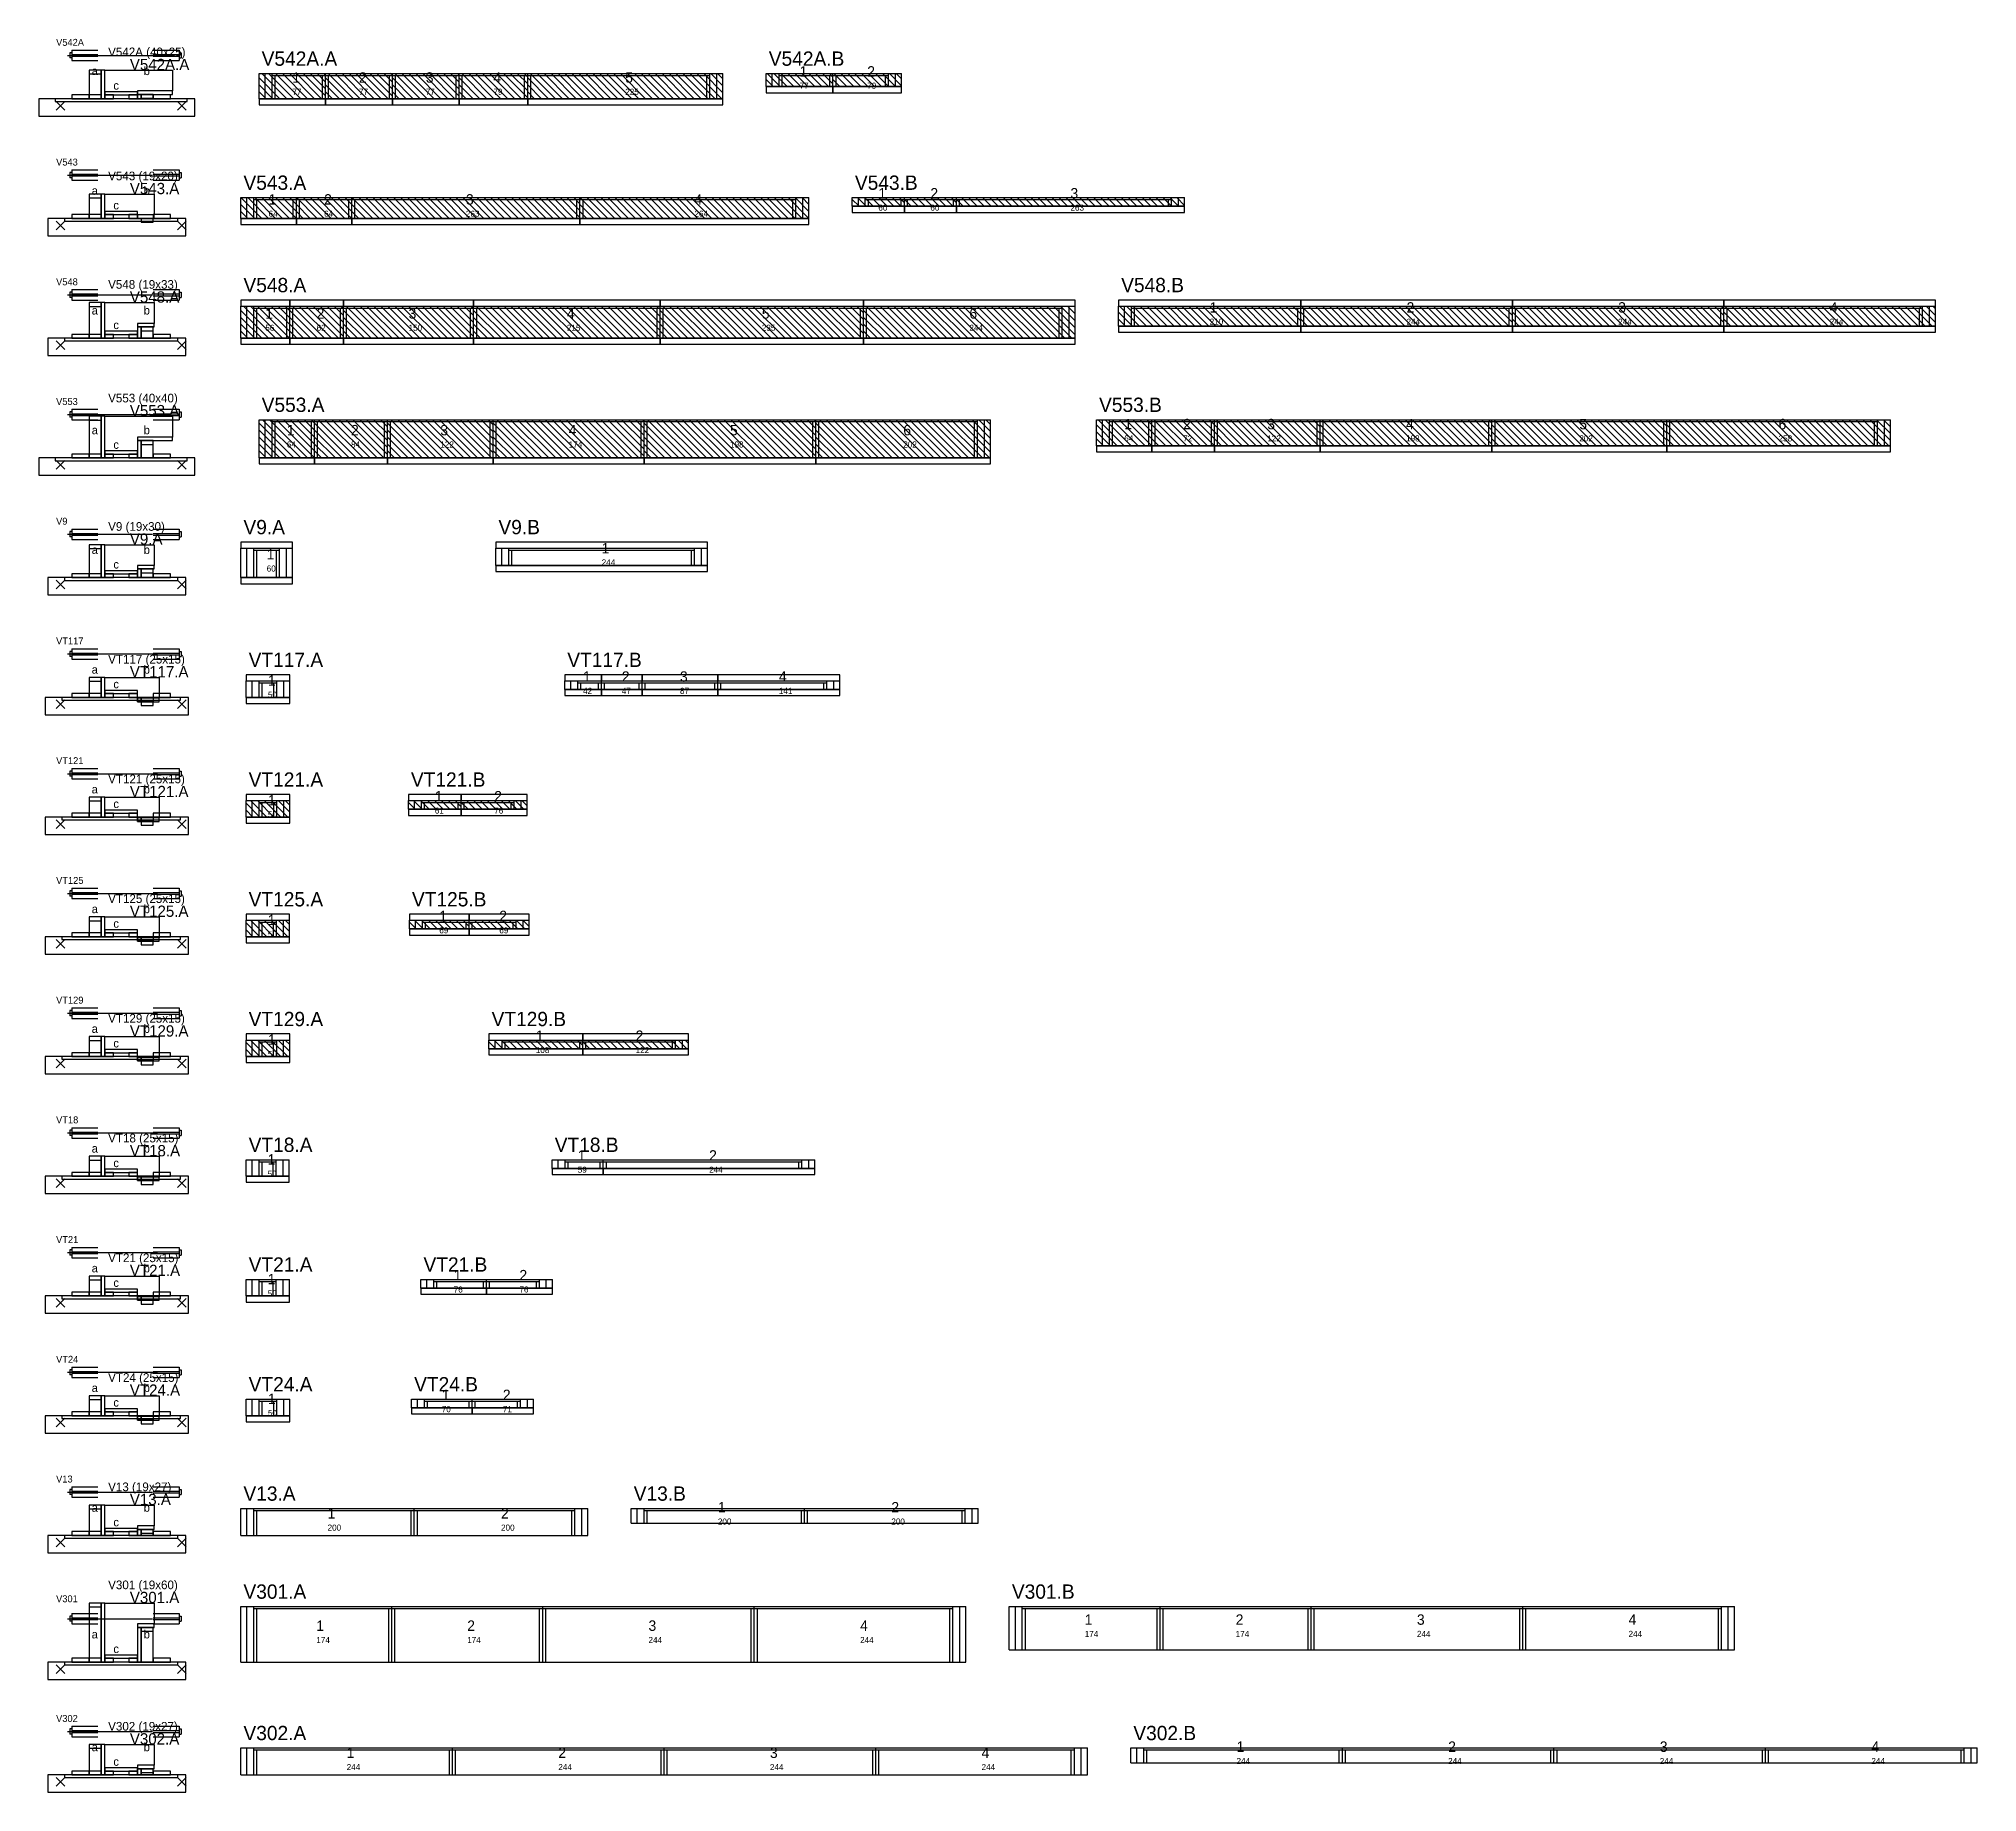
# Model space of a CAD drawing. Header units: metres. Extents: x -10 to 74425, y -2037 to 26.
# Drawn here: x 12244 to 14479, y -2008 to 13 of the extents above; entities that cross this region are included whole.
import ezdxf

# ---------------------------------------------------------------- set-up
doc = ezdxf.new("R2010")
doc.units = ezdxf.units.M
doc.layers.add('LABELS', color=3, linetype='Continuous')
doc.layers.add('VIGAS', color=7, linetype='Continuous')

msp = doc.modelspace()

# ---------------------------------------------------------------- texts
at = {"layer": 'LABELS'}
for s, p in [('V542A', (12264, 5)), ('V543', (12264, -133)), ('V548', (12264, -271)), ('V553', (12264, -409)), ('V9', (12264, -547)), ('VT117', (12264, -685)), ('VT121', (12264, -823)), ('VT125', (12264, -961)), ('VT129', (12264, -1099)), ('VT18', (12264, -1237)), ('VT21', (12264, -1375)), ('VT24', (12264, -1513)), ('V13', (12264, -1651)), ('V301', (12264, -1789)), ('V302', (12264, -1927))]:
    msp.add_text(s, height=8, dxfattribs=at).set_placement(p)
at = {"layer": 'VIGAS'}
for s, height, p in [('V542A (40x25)', 10, (12324, -7)), ('a', 9.6, (12305, -28.7)), ('V542A.A', 13, (12349, -23)), ('b', 9.6, (12365, -28.7)), ('V542A.A', 16.5, (12501, -18)), ('V542A.B', 16.5, (13085.7, -18)), ('1', 12, (13121.2, -30.5)), ('2', 12, (13199.2, -30.5)), ('c', 9.6, (12330, -45.5)), ('77', 7, (12536.4, -51.5)), ('1', 12, (12536.4, -37.5)), ('77', 7, (12613.2, -51.5)), ('2', 12, (12613.2, -37.5)), ('77', 7, (12690.2, -51.5)), ('3', 12, (12690.2, -37.5)), ('4', 12, (12768.2, -37.5)), ('79', 7, (12768.2, -51.5)), ('225', 7, (12920.2, -51.5)), ('5', 12, (12920.2, -37.5)), ('77', 7, (13121.2, -44.5)), ('79', 7, (13199.2, -44.5)), ('V543 (19x20)', 10, (12324, -150)), ('V543.A', 13, (12349, -166)), ('V543.A', 16.5, (12480, -161)), ('V543.B', 16.5, (13185, -161)), ('a', 9.6, (12305, -166.7)), ('c', 9.6, (12330, -183.5)), ('b', 9.6, (12365, -166.7)), ('1', 12, (12509, -178)), ('2', 12, (12573, -178)), ('3', 12, (12736.5, -178)), ('4', 12, (13000, -178)), ('60', 7, (13212, -185)), ('1', 12, (13212, -171)), ('60', 7, (13272, -185)), ('2', 12, (13272, -171)), ('263', 7, (13433.5, -185)), ('3', 12, (13433.5, -171)), ('64', 7, (12509, -192)), ('64', 7, (12573, -192)), ('263', 7, (12736.5, -192)), ('264', 7, (13000, -192)), ('V548 (19x33)', 10, (12324, -275)), ('V548.A', 16.5, (12480, -279)), ('V548.B', 16.5, (13492, -279)), ('V548.A', 13, (12349, -291)), ('1', 12, (13594, -302.5)), ('2', 12, (13821, -302.5)), ('3', 12, (14065, -302.5)), ('4', 12, (14309, -302.5)), ('a', 9.6, (12305, -304.7)), ('b', 9.6, (12365, -304.7)), ('1', 12, (12505.2, -309.5)), ('2', 12, (12564.4, -309.5)), ('3', 12, (12670.4, -309.5)), ('4', 12, (12852.9, -309.5)), ('5', 12, (13077.7, -309.5)), ('6', 12, (13317, -309.5)), ('210', 7, (13594, -316.5)), ('244', 7, (13821, -316.5)), ('244', 7, (14065, -316.5)), ('244', 7, (14309, -316.5)), ('c', 9.6, (12330, -321.5)), ('56', 7, (12505.2, -323.5)), ('62', 7, (12564.4, -323.5)), ('150', 7, (12670.4, -323.5)), ('215', 7, (12852.9, -323.5)), ('235', 7, (13077.7, -323.5)), ('244', 7, (13317, -323.5)), ('V553 (40x40)', 10, (12324, -406)), ('V553.A', 16.5, (12501, -417)), ('V553.B', 16.5, (13466.5, -417)), ('V553.A', 13, (12349, -422)), ('a', 9.6, (12305, -442.7)), ('b', 9.6, (12365, -442.7)), ('1', 12, (12530, -444)), ('2', 12, (12604, -444)), ('3', 12, (12707, -444)), ('4', 12, (12855, -444)), ('5', 12, (13041, -444)), ('6', 12, (13240.8, -444)), ('64', 7, (13495.5, -451)), ('1', 12, (13495.5, -437)), ('72', 7, (13563.5, -451)), ('2', 12, (13563.5, -437)), ('3', 12, (13660.5, -437)), ('122', 7, (13660.5, -451)), ('4', 12, (13820.5, -437)), ('198', 7, (13820.5, -451)), ('202', 7, (14020.2, -451)), ('5', 12, (14020.2, -437)), ('258', 7, (14250, -451)), ('6', 12, (14250, -437)), ('c', 9.6, (12330, -459.5)), ('64', 7, (12530, -458)), ('84', 7, (12604, -458)), ('122', 7, (12707, -458)), ('174', 7, (12855, -458)), ('198', 7, (13041, -458)), ('202', 7, (13240.8, -458)), ('V9 (19x30)', 10, (12324, -554)), ('V9.A', 13, (12349, -570)), ('V9.A', 16.5, (12480, -558)), ('V9.B', 16.5, (12774, -558)), ('a', 9.6, (12305, -580.7)), ('b', 9.6, (12365, -580.7)), ('1', 12, (12506.8, -587)), ('1', 12, (12893, -580)), ('c', 9.6, (12330, -597.5)), ('60', 7, (12506.8, -601)), ('244', 7, (12893, -594)), ('a', 9.6, (12305, -718.7)), ('VT117 (25x15)', 10, (12324, -707)), ('VT117.A', 13, (12349, -723)), ('b', 9.6, (12365, -718.7)), ('VT117.A', 16.5, (12486, -711)), ('VT117.B', 16.5, (12853.4, -711)), ('c', 9.6, (12330, -735.5)), ('1', 12, (12508.2, -732.5)), ('42', 7, (12871.6, -742)), ('1', 12, (12871.6, -728)), ('47', 7, (12916.3, -742)), ('2', 12, (12916.3, -728)), ('87', 7, (12983.3, -742)), ('3', 12, (12983.3, -728)), ('4', 12, (13097.3, -728)), ('141', 7, (13097.3, -742)), ('50', 7, (12508.2, -746.5)), ('a', 9.6, (12305, -856.7)), ('VT121 (25x15)', 10, (12324, -845)), ('VT121.A', 13, (12349, -861)), ('b', 9.6, (12365, -856.7)), ('VT121.A', 16.5, (12486, -849)), ('VT121.B', 16.5, (12673.1, -849)), ('c', 9.6, (12330, -873.5)), ('1', 12, (12508.2, -870.5)), ('1', 12, (12700.6, -866)), ('2', 12, (12769.1, -866)), ('50', 7, (12508.2, -884.5)), ('61', 7, (12700.6, -880)), ('76', 7, (12769.1, -880)), ('VT125 (25x15)', 10, (12324, -983)), ('VT125.A', 16.5, (12486, -987)), ('VT125.B', 16.5, (12674.3, -987)), ('a', 9.6, (12305, -994.7)), ('c', 9.6, (12330, -1011.5)), ('VT125.A', 13, (12349, -999)), ('b', 9.6, (12365, -994.7)), ('1', 12, (12508, -1008.5)), ('1', 12, (12705.8, -1004)), ('2', 12, (12775, -1004)), ('50', 7, (12508, -1022.5)), ('69', 7, (12705.8, -1018)), ('69', 7, (12775, -1018)), ('VT129 (25x15)', 10, (12324, -1121)), ('VT129.A', 16.5, (12486, -1125)), ('VT129.B', 16.5, (12766.1, -1125)), ('a', 9.6, (12305, -1132.7)), ('VT129.A', 13, (12349, -1137)), ('b', 9.6, (12365, -1132.7)), ('1', 12, (12508.1, -1146.5)), ('1', 12, (12817.1, -1142)), ('2', 12, (12932.2, -1142)), ('c', 9.6, (12330, -1149.5)), ('50', 7, (12508.1, -1160.5)), ('108', 7, (12817.1, -1156)), ('122', 7, (12932.2, -1156)), ('VT18 (25x15)', 10, (12324, -1259)), ('a', 9.6, (12305, -1270.7)), ('VT18.A', 13, (12349, -1275)), ('b', 9.6, (12365, -1270.7)), ('VT18.A', 16.5, (12486, -1270)), ('1', 12, (12507.9, -1284.5)), ('VT18.B', 16.5, (12838.9, -1270)), ('1', 12, (12865.4, -1280)), ('2', 12, (13016.9, -1280)), ('c', 9.6, (12330, -1287.5)), ('50', 7, (12507.9, -1298.5)), ('59', 7, (12865.4, -1294)), ('244', 7, (13016.9, -1294)), ('a', 9.6, (12305, -1408.7)), ('VT21 (25x15)', 10, (12324, -1397)), ('VT21.A', 13, (12349, -1413)), ('b', 9.6, (12365, -1408.7)), ('VT21.A', 16.5, (12486, -1408)), ('VT21.B', 16.5, (12687.6, -1408)), ('1', 12, (12722.4, -1418)), ('2', 12, (12798.2, -1418)), ('c', 9.6, (12330, -1425.5)), ('50', 7, (12508, -1436.5)), ('1', 12, (12508, -1422.5)), ('76', 7, (12722.4, -1432)), ('76', 7, (12798.2, -1432)), ('a', 9.6, (12305, -1546.7)), ('VT24 (25x15)', 10, (12324, -1535)), ('VT24.A', 13, (12349, -1551)), ('b', 9.6, (12365, -1546.7)), ('VT24.A', 16.5, (12486, -1546)), ('VT24.B', 16.5, (12676.8, -1546)), ('c', 9.6, (12330, -1563.5)), ('1', 12, (12508.2, -1560.5)), ('70', 7, (12708.7, -1570)), ('1', 12, (12708.7, -1556)), ('71', 7, (12779.1, -1570)), ('2', 12, (12779.1, -1556)), ('50', 7, (12508.2, -1574.5)), ('V13 (19x27)', 10, (12324, -1661)), ('V13.A', 13, (12349, -1677)), ('b', 9.6, (12365, -1684.7)), ('V13.A', 16.5, (12480, -1672)), ('V13.B', 16.5, (12930, -1672)), ('1', 12, (13027, -1685.5)), ('2', 12, (13227, -1685.5)), ('a', 9.6, (12305, -1684.7)), ('c', 9.6, (12330, -1701.5)), ('1', 12, (12577, -1692.5)), ('2', 12, (12777, -1692.5)), ('200', 7, (13027, -1699.5)), ('200', 7, (13227, -1699.5)), ('200', 7, (12577, -1706.5)), ('200', 7, (12777, -1706.5)), ('V301 (19x60)', 10, (12324, -1774)), ('V301.A', 13, (12349, -1790)), ('V301.A', 16.5, (12480, -1785)), ('V301.B', 16.5, (13366, -1785)), ('1', 12, (12564, -1822)), ('2', 12, (12738, -1822)), ('3', 12, (12947, -1822)), ('4', 12, (13191, -1822)), ('1', 12, (13450, -1815)), ('2', 12, (13624, -1815)), ('3', 12, (13833, -1815)), ('4', 12, (14077, -1815)), ('a', 9.6, (12305, -1830.7)), ('b', 9.6, (12365, -1830.7)), ('174', 7, (12564, -1836)), ('174', 7, (12738, -1836)), ('244', 7, (12947, -1836)), ('244', 7, (13191, -1836)), ('174', 7, (13450, -1829)), ('174', 7, (13624, -1829)), ('244', 7, (13833, -1829)), ('244', 7, (14077, -1829)), ('c', 9.6, (12330, -1847.5)), ('V302 (19x27)', 10, (12324, -1937)), ('V302.A', 13, (12349, -1953)), ('V302.A', 16.5, (12480, -1948)), ('V302.B', 16.5, (13506, -1948)), ('a', 9.6, (12305, -1960.7)), ('b', 9.6, (12365, -1960.7)), ('1', 12, (12599, -1968.5)), ('2', 12, (12843, -1968.5)), ('3', 12, (13087, -1968.5)), ('4', 12, (13331, -1968.5)), ('1', 12, (13625, -1961.5)), ('2', 12, (13869, -1961.5)), ('3', 12, (14113, -1961.5)), ('4', 12, (14357, -1961.5)), ('c', 9.6, (12330, -1977.5)), ('244', 7, (12599, -1982.5)), ('244', 7, (12843, -1982.5)), ('244', 7, (13087, -1982.5)), ('244', 7, (13331, -1982.5)), ('244', 7, (13625, -1975.5)), ('244', 7, (13869, -1975.5)), ('244', 7, (14113, -1975.5)), ('244', 7, (14357, -1975.5))]:
    msp.add_text(s, height=height, dxfattribs=at).set_placement(p)

# ---------------------------------------------------------------- linework, layer by layer
at = {"layer": 'VIGAS'}
for p, q in [((12282, 0), (12312, 0)), ((12282, 0), (12282, -12)), ((12376, 0), (12406, 0)), ((12406, 0), (12406, -12)), ((12277, -6), (12396, -6)), ((12280, -3), (12280, -9)), ((12282, -3), (12280, -3)), ((12282, -9), (12280, -9)), ((12282, -5), (12312, -5)), ((12282, -7), (12312, -7)), ((12282, -12), (12312, -12)), ((12376, -5), (12406, -5)), ((12376, -7), (12406, -7)), ((12376, -12), (12406, -12)), ((12406, -3), (12408, -3)), ((12406, -9), (12408, -9)), ((12408, -3), (12408, -9)), ((12498, -27), (12574.7, -27)), ((12498, -56), (12498, -27)), ((12522, -56), (12498, -32)), ((12514, -56), (12498, -40)), ((12530, -56), (12501, -27)), ((12505, -56), (12505, -27)), ((12538, -56), (12509, -27)), ((12513, -56), (12513, -27)), ((12513, -29.2), (12574.7, -29.2)), ((12516.5, -56), (12516.5, -29.2)), ((12546, -56), (12517, -27)), ((12554, -56), (12525, -27)), ((12562, -56), (12533, -27)), ((12570, -56), (12541, -27)), ((12574.7, -52.7), (12549, -27)), ((12574.7, -44.7), (12557, -27)), ((12574.7, -36.7), (12565, -27)), ((12571.2, -56), (12571.2, -29.2)), ((12574.7, -28.7), (12573, -27)), ((12574.7, -56), (12574.7, -27)), ((12574.7, -56), (12574.7, -27)), ((12574.7, -27), (12651.7, -27)), ((12574.7, -56), (12574.7, -27)), ((12574.7, -56), (12574.7, -27)), ((12574.7, -56), (12574.7, -27)), ((12574.7, -29.2), (12651.7, -29.2)), ((12598.7, -56), (12574.7, -32)), ((12590.7, -56), (12574.7, -40)), ((12606.7, -56), (12577.7, -27)), ((12578.2, -56), (12578.2, -29.2)), ((12614.7, -56), (12585.7, -27)), ((12622.7, -56), (12593.7, -27)), ((12630.7, -56), (12601.7, -27)), ((12638.7, -56), (12609.7, -27)), ((12646.7, -56), (12617.7, -27)), ((12651.7, -53), (12625.7, -27)), ((12651.7, -45), (12633.7, -27)), ((12651.7, -37), (12641.7, -27)), ((12648.2, -56), (12648.2, -29.2)), ((12651.7, -29), (12649.7, -27)), ((12651.7, -56), (12651.7, -27)), ((12651.7, -56), (12651.7, -27)), ((12651.7, -27), (12728.7, -27)), ((12651.7, -56), (12651.7, -27)), ((12651.7, -56), (12651.7, -27)), ((12651.7, -56), (12651.7, -27)), ((12651.7, -29.2), (12728.7, -29.2)), ((12675.7, -56), (12651.7, -32)), ((12667.7, -56), (12651.7, -40)), ((12683.7, -56), (12654.7, -27)), ((12655.2, -56), (12655.2, -29.2)), ((12691.7, -56), (12662.7, -27)), ((12699.7, -56), (12670.7, -27)), ((12707.7, -56), (12678.7, -27)), ((12715.7, -56), (12686.7, -27)), ((12723.7, -56), (12694.7, -27)), ((12728.7, -53), (12702.7, -27)), ((12728.7, -45), (12710.7, -27)), ((12728.7, -37), (12718.7, -27)), ((12725.2, -56), (12725.2, -29.2)), ((12728.7, -29), (12726.7, -27)), ((12728.7, -56), (12728.7, -27)), ((12728.7, -56), (12728.7, -27)), ((12728.7, -27), (12807.7, -27)), ((12728.7, -56), (12728.7, -27)), ((12728.7, -56), (12728.7, -27)), ((12728.7, -56), (12728.7, -27)), ((12728.7, -29.2), (12807.7, -29.2)), ((12752.7, -56), (12728.7, -32)), ((12744.7, -56), (12728.7, -40)), ((12760.7, -56), (12731.7, -27)), ((12732.2, -56), (12732.2, -29.2)), ((12768.7, -56), (12739.7, -27)), ((12776.7, -56), (12747.7, -27)), ((12784.7, -56), (12755.7, -27)), ((12792.7, -56), (12763.7, -27)), ((12800.7, -56), (12771.7, -27)), ((12807.7, -55), (12779.7, -27)), ((12807.7, -47), (12787.7, -27)), ((12807.7, -39), (12795.7, -27)), ((12807.7, -31), (12803.7, -27)), ((12804.2, -56), (12804.2, -29.2)), ((12807.7, -56), (12807.7, -27)), ((12807.7, -56), (12807.7, -27)), ((12807.7, -27), (13032.7, -27)), ((12807.7, -56), (12807.7, -27)), ((12807.7, -56), (12807.7, -27)), ((12807.7, -56), (12807.7, -27)), ((12807.7, -29.2), (13017.7, -29.2)), ((12831.7, -56), (12807.7, -32)), ((12823.7, -56), (12807.7, -40)), ((12839.7, -56), (12810.7, -27)), ((12811.2, -56), (12811.2, -29.2)), ((12847.7, -56), (12818.7, -27)), ((12855.7, -56), (12826.7, -27)), ((12863.7, -56), (12834.7, -27)), ((12871.7, -56), (12842.7, -27)), ((12879.7, -56), (12850.7, -27)), ((12887.7, -56), (12858.7, -27)), ((12895.7, -56), (12866.7, -27)), ((12903.7, -56), (12874.7, -27)), ((12911.7, -56), (12882.7, -27)), ((12919.7, -56), (12890.7, -27)), ((12927.7, -56), (12898.7, -27)), ((12935.7, -56), (12906.7, -27)), ((12943.7, -56), (12914.7, -27)), ((12951.7, -56), (12922.7, -27)), ((12959.7, -56), (12930.7, -27)), ((12967.7, -56), (12938.7, -27)), ((12975.7, -56), (12946.7, -27)), ((12983.7, -56), (12954.7, -27)), ((12991.7, -56), (12962.7, -27)), ((12999.7, -56), (12970.7, -27)), ((13007.7, -56), (12978.7, -27)), ((13015.7, -56), (12986.7, -27)), ((13023.7, -56), (12994.7, -27)), ((13031.7, -56), (13002.7, -27)), ((13032.7, -49), (13010.7, -27)), ((13014.2, -56), (13014.2, -29.2)), ((13017.7, -56), (13017.7, -27)), ((13032.7, -41), (13018.7, -27)), ((13025.7, -56), (13025.7, -27)), ((13032.7, -33), (13026.7, -27)), ((13032.7, -56), (13032.7, -27)), ((13082.7, -27), (13159.7, -27)), ((13082.7, -42), (13082.7, -27)), ((13090.7, -42), (13082.7, -34)), ((13082.7, -42), (13159.7, -42)), ((13082.7, -42), (13082.7, -42)), ((13098.7, -42), (13083.7, -27)), ((13089.7, -42), (13089.7, -27)), ((13106.7, -42), (13091.7, -27)), ((13097.7, -42), (13097.7, -27)), ((13097.7, -29.2), (13159.7, -29.2)), ((13097.7, -42), (13101.2, -42)), ((13114.7, -42), (13099.7, -27)), ((13101.2, -42), (13101.2, -29.2)), ((13122.7, -42), (13107.7, -27)), ((13130.7, -42), (13115.7, -27)), ((13138.7, -42), (13123.7, -27)), ((13146.7, -42), (13131.7, -27)), ((13154.7, -42), (13139.7, -27)), ((13159.7, -39), (13147.7, -27)), ((13159.7, -31), (13155.7, -27)), ((13156.2, -42), (13156.2, -29.2)), ((13156.2, -42), (13159.7, -42)), ((13159.7, -42), (13159.7, -27)), ((13159.7, -42), (13159.7, -27)), ((13159.7, -27), (13238.7, -27)), ((13159.7, -42), (13159.7, -27)), ((13159.7, -42), (13159.7, -27)), ((13159.7, -42), (13159.7, -27)), ((13159.7, -29.2), (13223.7, -29.2)), ((13167.7, -42), (13159.7, -34)), ((13159.7, -42), (13238.7, -42)), ((13159.7, -42), (13163.2, -42)), ((13159.7, -42), (13159.7, -42)), ((13175.7, -42), (13160.7, -27)), ((13163.2, -42), (13163.2, -29.2)), ((13183.7, -42), (13168.7, -27)), ((13191.7, -42), (13176.7, -27)), ((13199.7, -42), (13184.7, -27)), ((13207.7, -42), (13192.7, -27)), ((13215.7, -42), (13200.7, -27)), ((13223.7, -42), (13208.7, -27)), ((13231.7, -42), (13216.7, -27)), ((13220.2, -42), (13220.2, -29.2)), ((13220.2, -42), (13223.7, -42)), ((13223.7, -42), (13223.7, -27)), ((13238.7, -41), (13224.7, -27)), ((13231.7, -42), (13231.7, -27)), ((13238.7, -33), (13232.7, -27)), ((13238.7, -42), (13238.7, -27)), ((12264, -69), (12274, -59)), ((12264, -59), (12274, -69)), ((12404, -69), (12414, -59)), ((12404, -59), (12414, -69)), ((12506, -56), (12498, -48)), ((12498, -56), (12574.7, -56)), ((12498, -56), (12498, -56)), ((12513, -56), (12516.5, -56)), ((12571.2, -56), (12574.7, -56)), ((12582.7, -56), (12574.7, -48)), ((12574.7, -56), (12651.7, -56)), ((12574.7, -56), (12578.2, -56)), ((12574.7, -56), (12574.7, -56)), ((12648.2, -56), (12651.7, -56)), ((12659.7, -56), (12651.7, -48)), ((12651.7, -56), (12728.7, -56)), ((12651.7, -56), (12655.2, -56)), ((12651.7, -56), (12651.7, -56)), ((12725.2, -56), (12728.7, -56)), ((12736.7, -56), (12728.7, -48)), ((12728.7, -56), (12807.7, -56)), ((12728.7, -56), (12732.2, -56)), ((12728.7, -56), (12728.7, -56)), ((12804.2, -56), (12807.7, -56)), ((12815.7, -56), (12807.7, -48)), ((12807.7, -56), (13032.7, -56)), ((12807.7, -56), (12811.2, -56)), ((12807.7, -56), (12807.7, -56)), ((13014.2, -56), (13017.7, -56)), ((12277, -144), (12375, -144)), ((12280, -141), (12280, -147)), ((12282, -141), (12280, -141)), ((12282, -147), (12280, -147)), ((12282, -138), (12312, -138)), ((12282, -138), (12282, -150)), ((12282, -143), (12312, -143)), ((12282, -145), (12312, -145)), ((12282, -150), (12312, -150)), ((12376, -138), (12406, -138)), ((12376, -143), (12406, -143)), ((12376, -145), (12406, -145)), ((12376, -150), (12406, -150)), ((12406, -138), (12406, -150)), ((12406, -141), (12408, -141)), ((12406, -147), (12408, -147)), ((12408, -141), (12408, -147)), ((12477, -170), (12541, -170)), ((12477, -194), (12477, -170)), ((12501, -194), (12477, -170)), ((12493, -194), (12477, -178)), ((12484, -194), (12484, -170)), ((12509, -194), (12485, -170)), ((12492, -194), (12492, -170)), ((12492, -172.2), (12541, -172.2)), ((12517, -194), (12493, -170)), ((12495.5, -194), (12495.5, -172.2)), ((12525, -194), (12501, -170)), ((12533, -194), (12509, -170)), ((12541, -194), (12517, -170)), ((12541, -186), (12525, -170)), ((12541, -178), (12533, -170)), ((12537.5, -194), (12537.5, -172.2)), ((12541, -194), (12541, -170)), ((12541, -194), (12541, -170)), ((12541, -170), (12605, -170)), ((12541, -194), (12541, -170)), ((12541, -194), (12541, -170)), ((12541, -194), (12541, -170)), ((12541, -170), (12541, -170)), ((12565, -194), (12541, -170)), ((12541, -172.2), (12605, -172.2)), ((12557, -194), (12541, -178)), ((12544.5, -194), (12544.5, -172.2)), ((12573, -194), (12549, -170)), ((12581, -194), (12557, -170)), ((12589, -194), (12565, -170)), ((12597, -194), (12573, -170)), ((12605, -194), (12581, -170)), ((12605, -186), (12589, -170)), ((12605, -178), (12597, -170)), ((12601.5, -194), (12601.5, -172.2)), ((12605, -194), (12605, -170)), ((12605, -194), (12605, -170)), ((12605, -170), (12868, -170)), ((12605, -194), (12605, -170)), ((12605, -194), (12605, -170)), ((12605, -194), (12605, -170)), ((12605, -170), (12605, -170)), ((12629, -194), (12605, -170)), ((12605, -172.2), (12868, -172.2)), ((12621, -194), (12605, -178)), ((12608.5, -194), (12608.5, -172.2)), ((12637, -194), (12613, -170)), ((12645, -194), (12621, -170)), ((12653, -194), (12629, -170)), ((12661, -194), (12637, -170)), ((12669, -194), (12645, -170)), ((12677, -194), (12653, -170)), ((12685, -194), (12661, -170)), ((12693, -194), (12669, -170)), ((12701, -194), (12677, -170)), ((12709, -194), (12685, -170)), ((12717, -194), (12693, -170)), ((12725, -194), (12701, -170)), ((12733, -194), (12709, -170)), ((12741, -194), (12717, -170)), ((12749, -194), (12725, -170)), ((12757, -194), (12733, -170)), ((12765, -194), (12741, -170)), ((12773, -194), (12749, -170)), ((12781, -194), (12757, -170)), ((12789, -194), (12765, -170)), ((12797, -194), (12773, -170)), ((12805, -194), (12781, -170)), ((12813, -194), (12789, -170)), ((12821, -194), (12797, -170)), ((12829, -194), (12805, -170)), ((12837, -194), (12813, -170)), ((12845, -194), (12821, -170)), ((12853, -194), (12829, -170)), ((12861, -194), (12837, -170)), ((12868, -193), (12845, -170)), ((12868, -185), (12853, -170)), ((12868, -177), (12861, -170)), ((12864.5, -194), (12864.5, -172.2)), ((12868, -194), (12868, -170)), ((12868, -194), (12868, -170)), ((12868, -170), (13132, -170)), ((12868, -194), (12868, -170)), ((12868, -194), (12868, -170)), ((12868, -194), (12868, -170)), ((12892, -194), (12868, -170)), ((12868, -172.2), (13117, -172.2)), ((12884, -194), (12868, -178)), ((12871.5, -194), (12871.5, -172.2)), ((12900, -194), (12876, -170)), ((12908, -194), (12884, -170)), ((12916, -194), (12892, -170)), ((12924, -194), (12900, -170)), ((12932, -194), (12908, -170)), ((12940, -194), (12916, -170)), ((12948, -194), (12924, -170)), ((12956, -194), (12932, -170)), ((12964, -194), (12940, -170)), ((12972, -194), (12948, -170)), ((12980, -194), (12956, -170)), ((12988, -194), (12964, -170)), ((12996, -194), (12972, -170)), ((13004, -194), (12980, -170)), ((13012, -194), (12988, -170)), ((13020, -194), (12996, -170)), ((13028, -194), (13004, -170)), ((13036, -194), (13012, -170)), ((13044, -194), (13020, -170)), ((13052, -194), (13028, -170)), ((13060, -194), (13036, -170)), ((13068, -194), (13044, -170)), ((13076, -194), (13052, -170)), ((13084, -194), (13060, -170)), ((13092, -194), (13068, -170)), ((13100, -194), (13076, -170)), ((13108, -194), (13084, -170)), ((13116, -194), (13092, -170)), ((13124, -194), (13100, -170)), ((13132, -194), (13108, -170)), ((13113.5, -194), (13113.5, -172.2)), ((13132, -186), (13116, -170)), ((13117, -194), (13117, -170)), ((13132, -178), (13124, -170)), ((13125, -194), (13125, -170)), ((13132, -194), (13132, -170)), ((13132, -170), (13132, -170)), ((13182, -170), (13242, -170)), ((13182, -180), (13182, -170)), ((13190, -180), (13182, -172)), ((13198, -180), (13188, -170)), ((13189, -180), (13189, -170)), ((13206, -180), (13196, -170)), ((13197, -180), (13197, -170)), ((13197, -172.2), (13242, -172.2)), ((13200.5, -180), (13200.5, -172.2)), ((13214, -180), (13204, -170)), ((13222, -180), (13212, -170)), ((13230, -180), (13220, -170)), ((13238, -180), (13228, -170)), ((13242, -176), (13236, -170)), ((13238.5, -180), (13238.5, -172.2)), ((13242, -180), (13242, -170)), ((13242, -180), (13242, -170)), ((13242, -170), (13302, -170)), ((13242, -180), (13242, -170)), ((13242, -180), (13242, -170)), ((13242, -180), (13242, -170)), ((13250, -180), (13242, -172)), ((13242, -172.2), (13302, -172.2)), ((13245.5, -180), (13245.5, -172.2)), ((13258, -180), (13248, -170)), ((13266, -180), (13256, -170)), ((13274, -180), (13264, -170)), ((13282, -180), (13272, -170)), ((13290, -180), (13280, -170)), ((13298, -180), (13288, -170)), ((13302, -176), (13296, -170)), ((13298.5, -180), (13298.5, -172.2)), ((13302, -180), (13302, -170)), ((13302, -180), (13302, -170)), ((13302, -170), (13565, -170)), ((13302, -180), (13302, -170)), ((13302, -180), (13302, -170)), ((13302, -180), (13302, -170)), ((13310, -180), (13302, -172)), ((13302, -172.2), (13550, -172.2)), ((13305.5, -180), (13305.5, -172.2)), ((13318, -180), (13308, -170)), ((13326, -180), (13316, -170)), ((13334, -180), (13324, -170)), ((13342, -180), (13332, -170)), ((13350, -180), (13340, -170)), ((13358, -180), (13348, -170)), ((13366, -180), (13356, -170)), ((13374, -180), (13364, -170)), ((13382, -180), (13372, -170)), ((13390, -180), (13380, -170)), ((13398, -180), (13388, -170)), ((13406, -180), (13396, -170)), ((13414, -180), (13404, -170)), ((13422, -180), (13412, -170)), ((13430, -180), (13420, -170)), ((13438, -180), (13428, -170)), ((13446, -180), (13436, -170)), ((13454, -180), (13444, -170)), ((13462, -180), (13452, -170)), ((13470, -180), (13460, -170)), ((13478, -180), (13468, -170)), ((13486, -180), (13476, -170)), ((13494, -180), (13484, -170)), ((13502, -180), (13492, -170)), ((13510, -180), (13500, -170)), ((13518, -180), (13508, -170)), ((13526, -180), (13516, -170)), ((13534, -180), (13524, -170)), ((13542, -180), (13532, -170)), ((13550, -180), (13540, -170)), ((13546.5, -180), (13546.5, -172.2)), ((13558, -180), (13548, -170)), ((13550, -180), (13550, -170)), ((13565, -179), (13556, -170)), ((13558, -180), (13558, -170)), ((13565, -171), (13564, -170)), ((13565, -180), (13565, -170)), ((12264, -207), (12274, -197)), ((12264, -197), (12274, -207)), ((12404, -207), (12414, -197)), ((12404, -197), (12414, -207)), ((12485, -194), (12477, -186)), ((12477, -194), (12541, -194)), ((12477, -194), (12477, -194)), ((12492, -194), (12495.5, -194)), ((12537.5, -194), (12541, -194)), ((12549, -194), (12541, -186)), ((12541, -194), (12605, -194)), ((12541, -194), (12544.5, -194)), ((12541, -194), (12541, -194)), ((12601.5, -194), (12605, -194)), ((12613, -194), (12605, -186)), ((12605, -194), (12868, -194)), ((12605, -194), (12608.5, -194)), ((12605, -194), (12605, -194)), ((12864.5, -194), (12868, -194)), ((12876, -194), (12868, -186)), ((12868, -194), (13132, -194)), ((12868, -194), (12871.5, -194)), ((12868, -194), (12868, -194)), ((13113.5, -194), (13117, -194)), ((13182, -180), (13242, -180)), ((13182, -180), (13182, -180)), ((13197, -180), (13200.5, -180)), ((13238.5, -180), (13242, -180)), ((13242, -180), (13302, -180)), ((13242, -180), (13245.5, -180)), ((13242, -180), (13242, -180)), ((13298.5, -180), (13302, -180)), ((13302, -180), (13565, -180)), ((13302, -180), (13305.5, -180)), ((13302, -180), (13302, -180)), ((13546.5, -180), (13550, -180)), ((12277, -282), (12375, -282)), ((12280, -279), (12280, -285)), ((12282, -279), (12280, -279)), ((12282, -285), (12280, -285)), ((12282, -276), (12312, -276)), ((12282, -276), (12282, -288)), ((12282, -281), (12312, -281)), ((12282, -283), (12312, -283)), ((12282, -288), (12312, -288)), ((12376, -276), (12406, -276)), ((12376, -281), (12406, -281)), ((12376, -283), (12406, -283)), ((12376, -288), (12406, -288)), ((12406, -276), (12406, -288)), ((12406, -279), (12408, -279)), ((12406, -285), (12408, -285)), ((12408, -279), (12408, -285)), ((12477, -295), (12533.4, -295)), ((12477, -332), (12477, -295)), ((12509, -332), (12477, -300)), ((12501, -332), (12477, -308)), ((12517, -332), (12480, -295)), ((12484, -332), (12484, -295)), ((12525, -332), (12488, -295)), ((12492, -332), (12492, -295)), ((12492, -297.2), (12533.4, -297.2)), ((12495.5, -332), (12495.5, -297.2)), ((12533, -332), (12496, -295)), ((12533.4, -324.4), (12504, -295)), ((12533.4, -316.4), (12512, -295)), ((12533.4, -308.4), (12520, -295)), ((12533.4, -300.4), (12528, -295)), ((12529.9, -332), (12529.9, -297.2)), ((12533.4, -332), (12533.4, -295)), ((12533.4, -332), (12533.4, -295)), ((12533.4, -295), (12595.4, -295)), ((12533.4, -332), (12533.4, -295)), ((12533.4, -332), (12533.4, -295)), ((12533.4, -332), (12533.4, -295)), ((12533.4, -297.2), (12595.4, -297.2)), ((12565.4, -332), (12533.4, -300)), ((12557.4, -332), (12533.4, -308)), ((12573.4, -332), (12536.4, -295)), ((12536.9, -332), (12536.9, -297.2)), ((12581.4, -332), (12544.4, -295)), ((12589.4, -332), (12552.4, -295)), ((12595.4, -330), (12560.4, -295)), ((12595.4, -322), (12568.4, -295)), ((12595.4, -314), (12576.4, -295)), ((12595.4, -306), (12584.4, -295)), ((12591.9, -332), (12591.9, -297.2)), ((12595.4, -298), (12592.4, -295)), ((12595.4, -332), (12595.4, -295)), ((12595.4, -332), (12595.4, -295)), ((12595.4, -295), (12745.4, -295)), ((12595.4, -332), (12595.4, -295)), ((12595.4, -332), (12595.4, -295)), ((12595.4, -332), (12595.4, -295)), ((12595.4, -297.2), (12745.4, -297.2)), ((12627.4, -332), (12595.4, -300)), ((12619.4, -332), (12595.4, -308)), ((12635.4, -332), (12598.4, -295)), ((12598.9, -332), (12598.9, -297.2)), ((12643.4, -332), (12606.4, -295)), ((12651.4, -332), (12614.4, -295)), ((12659.4, -332), (12622.4, -295)), ((12667.4, -332), (12630.4, -295)), ((12675.4, -332), (12638.4, -295)), ((12683.4, -332), (12646.4, -295)), ((12691.4, -332), (12654.4, -295)), ((12699.4, -332), (12662.4, -295)), ((12707.4, -332), (12670.4, -295)), ((12715.4, -332), (12678.4, -295)), ((12723.4, -332), (12686.4, -295)), ((12731.4, -332), (12694.4, -295)), ((12739.4, -332), (12702.4, -295)), ((12745.4, -330), (12710.4, -295)), ((12745.4, -322), (12718.4, -295)), ((12745.4, -314), (12726.4, -295)), ((12745.4, -306), (12734.4, -295)), ((12741.9, -332), (12741.9, -297.2)), ((12745.4, -298), (12742.4, -295)), ((12745.4, -332), (12745.4, -295)), ((12745.4, -332), (12745.4, -295)), ((12745.4, -295), (12960.4, -295)), ((12745.4, -332), (12745.4, -295)), ((12745.4, -332), (12745.4, -295)), ((12745.4, -332), (12745.4, -295)), ((12745.4, -297.2), (12960.4, -297.2)), ((12777.4, -332), (12745.4, -300)), ((12769.4, -332), (12745.4, -308)), ((12785.4, -332), (12748.4, -295)), ((12748.9, -332), (12748.9, -297.2)), ((12793.4, -332), (12756.4, -295)), ((12801.4, -332), (12764.4, -295)), ((12809.4, -332), (12772.4, -295)), ((12817.4, -332), (12780.4, -295)), ((12825.4, -332), (12788.4, -295)), ((12833.4, -332), (12796.4, -295)), ((12841.4, -332), (12804.4, -295)), ((12849.4, -332), (12812.4, -295)), ((12857.4, -332), (12820.4, -295)), ((12865.4, -332), (12828.4, -295)), ((12873.4, -332), (12836.4, -295)), ((12881.4, -332), (12844.4, -295)), ((12889.4, -332), (12852.4, -295)), ((12897.4, -332), (12860.4, -295)), ((12905.4, -332), (12868.4, -295)), ((12913.4, -332), (12876.4, -295)), ((12921.4, -332), (12884.4, -295)), ((12929.4, -332), (12892.4, -295)), ((12937.4, -332), (12900.4, -295)), ((12945.4, -332), (12908.4, -295)), ((12953.4, -332), (12916.4, -295)), ((12960.4, -331), (12924.4, -295)), ((12960.4, -323), (12932.4, -295)), ((12960.4, -315), (12940.4, -295)), ((12960.4, -307), (12948.4, -295)), ((12960.4, -299), (12956.4, -295)), ((12956.9, -332), (12956.9, -297.2)), ((12960.4, -332), (12960.4, -295)), ((12960.4, -332), (12960.4, -295)), ((12960.4, -295), (13195, -295)), ((12960.4, -332), (12960.4, -295)), ((12960.4, -332), (12960.4, -295)), ((12960.4, -332), (12960.4, -295)), ((12960.4, -297.2), (13195, -297.2)), ((12992.4, -332), (12960.4, -300)), ((12984.4, -332), (12960.4, -308)), ((13000.4, -332), (12963.4, -295)), ((12963.9, -332), (12963.9, -297.2)), ((13008.4, -332), (12971.4, -295)), ((13016.4, -332), (12979.4, -295)), ((13024.4, -332), (12987.4, -295)), ((13032.4, -332), (12995.4, -295)), ((13040.4, -332), (13003.4, -295)), ((13048.4, -332), (13011.4, -295)), ((13056.4, -332), (13019.4, -295)), ((13064.4, -332), (13027.4, -295)), ((13072.4, -332), (13035.4, -295)), ((13080.4, -332), (13043.4, -295)), ((13088.4, -332), (13051.4, -295)), ((13096.4, -332), (13059.4, -295)), ((13104.4, -332), (13067.4, -295)), ((13112.4, -332), (13075.4, -295)), ((13120.4, -332), (13083.4, -295)), ((13128.4, -332), (13091.4, -295)), ((13136.4, -332), (13099.4, -295)), ((13144.4, -332), (13107.4, -295)), ((13152.4, -332), (13115.4, -295)), ((13160.4, -332), (13123.4, -295)), ((13168.4, -332), (13131.4, -295)), ((13176.4, -332), (13139.4, -295)), ((13184.4, -332), (13147.4, -295)), ((13192.4, -332), (13155.4, -295)), ((13195, -326.6), (13163.4, -295)), ((13195, -318.6), (13171.4, -295)), ((13195, -310.6), (13179.4, -295)), ((13195, -302.6), (13187.4, -295)), ((13191.5, -332), (13191.5, -297.2)), ((13195, -332), (13195, -295)), ((13195, -332), (13195, -295)), ((13195, -295), (13439, -295)), ((13195, -332), (13195, -295)), ((13195, -332), (13195, -295)), ((13195, -332), (13195, -295)), ((13195, -297.2), (13424, -297.2)), ((13227, -332), (13195, -300)), ((13219, -332), (13195, -308)), ((13235, -332), (13198, -295)), ((13198.5, -332), (13198.5, -297.2)), ((13243, -332), (13206, -295)), ((13251, -332), (13214, -295)), ((13259, -332), (13222, -295)), ((13267, -332), (13230, -295)), ((13275, -332), (13238, -295)), ((13283, -332), (13246, -295)), ((13291, -332), (13254, -295)), ((13299, -332), (13262, -295)), ((13307, -332), (13270, -295)), ((13315, -332), (13278, -295)), ((13323, -332), (13286, -295)), ((13331, -332), (13294, -295)), ((13339, -332), (13302, -295)), ((13347, -332), (13310, -295)), ((13355, -332), (13318, -295)), ((13363, -332), (13326, -295)), ((13371, -332), (13334, -295)), ((13379, -332), (13342, -295)), ((13387, -332), (13350, -295)), ((13395, -332), (13358, -295)), ((13403, -332), (13366, -295)), ((13411, -332), (13374, -295)), ((13419, -332), (13382, -295)), ((13427, -332), (13390, -295)), ((13435, -332), (13398, -295)), ((13439, -328), (13406, -295)), ((13439, -320), (13414, -295)), ((13420.5, -332), (13420.5, -297.2)), ((13439, -312), (13422, -295)), ((13424, -332), (13424, -295)), ((13439, -304), (13430, -295)), ((13432, -332), (13432, -295)), ((13439, -296), (13438, -295)), ((13439, -332), (13439, -295)), ((13489, -295), (13699, -295)), ((13489, -318), (13489, -295)), ((13505, -318), (13489, -302)), ((13497, -318), (13489, -310)), ((13513, -318), (13490, -295)), ((13496, -318), (13496, -295)), ((13521, -318), (13498, -295)), ((13504, -318), (13504, -295)), ((13504, -297.2), (13699, -297.2)), ((13529, -318), (13506, -295)), ((13507.5, -318), (13507.5, -297.2)), ((13537, -318), (13514, -295)), ((13545, -318), (13522, -295)), ((13553, -318), (13530, -295)), ((13561, -318), (13538, -295)), ((13569, -318), (13546, -295)), ((13577, -318), (13554, -295)), ((13585, -318), (13562, -295)), ((13593, -318), (13570, -295)), ((13601, -318), (13578, -295)), ((13609, -318), (13586, -295)), ((13617, -318), (13594, -295)), ((13625, -318), (13602, -295)), ((13633, -318), (13610, -295)), ((13641, -318), (13618, -295)), ((13649, -318), (13626, -295)), ((13657, -318), (13634, -295)), ((13665, -318), (13642, -295)), ((13673, -318), (13650, -295)), ((13681, -318), (13658, -295)), ((13689, -318), (13666, -295)), ((13697, -318), (13674, -295)), ((13699, -312), (13682, -295)), ((13699, -304), (13690, -295)), ((13695.5, -318), (13695.5, -297.2)), ((13699, -296), (13698, -295)), ((13699, -318), (13699, -295)), ((13699, -318), (13699, -295)), ((13699, -295), (13943, -295)), ((13699, -318), (13699, -295)), ((13699, -318), (13699, -295)), ((13699, -318), (13699, -295)), ((13699, -297.2), (13943, -297.2)), ((13715, -318), (13699, -302)), ((13707, -318), (13699, -310)), ((13723, -318), (13700, -295)), ((13702.5, -318), (13702.5, -297.2)), ((13731, -318), (13708, -295)), ((13739, -318), (13716, -295)), ((13747, -318), (13724, -295)), ((13755, -318), (13732, -295)), ((13763, -318), (13740, -295)), ((13771, -318), (13748, -295)), ((13779, -318), (13756, -295)), ((13787, -318), (13764, -295)), ((13795, -318), (13772, -295)), ((13803, -318), (13780, -295)), ((13811, -318), (13788, -295)), ((13819, -318), (13796, -295)), ((13827, -318), (13804, -295)), ((13835, -318), (13812, -295)), ((13843, -318), (13820, -295)), ((13851, -318), (13828, -295)), ((13859, -318), (13836, -295)), ((13867, -318), (13844, -295)), ((13875, -318), (13852, -295)), ((13883, -318), (13860, -295)), ((13891, -318), (13868, -295)), ((13899, -318), (13876, -295)), ((13907, -318), (13884, -295)), ((13915, -318), (13892, -295)), ((13923, -318), (13900, -295)), ((13931, -318), (13908, -295)), ((13939, -318), (13916, -295)), ((13943, -314), (13924, -295)), ((13943, -306), (13932, -295)), ((13939.5, -318), (13939.5, -297.2)), ((13943, -298), (13940, -295)), ((13943, -318), (13943, -295)), ((13943, -318), (13943, -295)), ((13943, -295), (14187, -295)), ((13943, -318), (13943, -295)), ((13943, -318), (13943, -295)), ((13943, -318), (13943, -295)), ((13943, -297.2), (14187, -297.2)), ((13959, -318), (13943, -302)), ((13951, -318), (13943, -310)), ((13967, -318), (13944, -295)), ((13946.5, -318), (13946.5, -297.2)), ((13975, -318), (13952, -295)), ((13983, -318), (13960, -295)), ((13991, -318), (13968, -295)), ((13999, -318), (13976, -295)), ((14007, -318), (13984, -295)), ((14015, -318), (13992, -295)), ((14023, -318), (14000, -295)), ((14031, -318), (14008, -295)), ((14039, -318), (14016, -295)), ((14047, -318), (14024, -295)), ((14055, -318), (14032, -295)), ((14063, -318), (14040, -295)), ((14071, -318), (14048, -295)), ((14079, -318), (14056, -295)), ((14087, -318), (14064, -295)), ((14095, -318), (14072, -295)), ((14103, -318), (14080, -295)), ((14111, -318), (14088, -295)), ((14119, -318), (14096, -295)), ((14127, -318), (14104, -295)), ((14135, -318), (14112, -295)), ((14143, -318), (14120, -295)), ((14151, -318), (14128, -295)), ((14159, -318), (14136, -295)), ((14167, -318), (14144, -295)), ((14175, -318), (14152, -295)), ((14183, -318), (14160, -295)), ((14187, -314), (14168, -295)), ((14187, -306), (14176, -295)), ((14183.5, -318), (14183.5, -297.2)), ((14187, -298), (14184, -295)), ((14187, -318), (14187, -295)), ((14187, -318), (14187, -295)), ((14187, -295), (14431, -295)), ((14187, -318), (14187, -295)), ((14187, -318), (14187, -295)), ((14187, -318), (14187, -295)), ((14187, -297.2), (14416, -297.2)), ((14203, -318), (14187, -302)), ((14195, -318), (14187, -310)), ((14211, -318), (14188, -295)), ((14190.5, -318), (14190.5, -297.2)), ((14219, -318), (14196, -295)), ((14227, -318), (14204, -295)), ((14235, -318), (14212, -295)), ((14243, -318), (14220, -295)), ((14251, -318), (14228, -295)), ((14259, -318), (14236, -295)), ((14267, -318), (14244, -295)), ((14275, -318), (14252, -295)), ((14283, -318), (14260, -295)), ((14291, -318), (14268, -295)), ((14299, -318), (14276, -295)), ((14307, -318), (14284, -295)), ((14315, -318), (14292, -295)), ((14323, -318), (14300, -295)), ((14331, -318), (14308, -295)), ((14339, -318), (14316, -295)), ((14347, -318), (14324, -295)), ((14355, -318), (14332, -295)), ((14363, -318), (14340, -295)), ((14371, -318), (14348, -295)), ((14379, -318), (14356, -295)), ((14387, -318), (14364, -295)), ((14395, -318), (14372, -295)), ((14403, -318), (14380, -295)), ((14411, -318), (14388, -295)), ((14419, -318), (14396, -295)), ((14427, -318), (14404, -295)), ((14431, -314), (14412, -295)), ((14412.5, -318), (14412.5, -297.2)), ((14416, -318), (14416, -295)), ((14431, -306), (14420, -295)), ((14424, -318), (14424, -295)), ((14431, -298), (14428, -295)), ((14431, -318), (14431, -295)), ((12264, -345), (12274, -335)), ((12264, -335), (12274, -345)), ((12404, -345), (12414, -335)), ((12404, -335), (12414, -345)), ((12493, -332), (12477, -316)), ((12485, -332), (12477, -324)), ((12477, -332), (12533.4, -332)), ((12477, -332), (12477, -332)), ((12492, -332), (12495.5, -332)), ((12529.9, -332), (12533.4, -332)), ((12549.4, -332), (12533.4, -316)), ((12541.4, -332), (12533.4, -324)), ((12533.4, -332), (12595.4, -332)), ((12533.4, -332), (12536.9, -332)), ((12533.4, -332), (12533.4, -332)), ((12591.9, -332), (12595.4, -332)), ((12611.4, -332), (12595.4, -316)), ((12603.4, -332), (12595.4, -324)), ((12595.4, -332), (12745.4, -332)), ((12595.4, -332), (12598.9, -332)), ((12595.4, -332), (12595.4, -332)), ((12741.9, -332), (12745.4, -332)), ((12761.4, -332), (12745.4, -316)), ((12753.4, -332), (12745.4, -324)), ((12745.4, -332), (12960.4, -332)), ((12745.4, -332), (12748.9, -332)), ((12745.4, -332), (12745.4, -332)), ((12956.9, -332), (12960.4, -332)), ((12976.4, -332), (12960.4, -316)), ((12968.4, -332), (12960.4, -324)), ((12960.4, -332), (13195, -332)), ((12960.4, -332), (12963.9, -332)), ((12960.4, -332), (12960.4, -332)), ((13191.5, -332), (13195, -332)), ((13211, -332), (13195, -316)), ((13203, -332), (13195, -324)), ((13195, -332), (13439, -332)), ((13195, -332), (13198.5, -332)), ((13195, -332), (13195, -332)), ((13420.5, -332), (13424, -332)), ((13489, -318), (13699, -318)), ((13489, -318), (13489, -318)), ((13504, -318), (13507.5, -318)), ((13695.5, -318), (13699, -318)), ((13699, -318), (13943, -318)), ((13699, -318), (13702.5, -318)), ((13699, -318), (13699, -318)), ((13939.5, -318), (13943, -318)), ((13943, -318), (14187, -318)), ((13943, -318), (13946.5, -318)), ((13943, -318), (13943, -318)), ((14183.5, -318), (14187, -318)), ((14187, -318), (14431, -318)), ((14187, -318), (14190.5, -318)), ((14187, -318), (14187, -318)), ((14412.5, -318), (14416, -318)), ((12277, -420), (12396, -420)), ((12280, -417), (12280, -423)), ((12282, -417), (12280, -417)), ((12282, -423), (12280, -423)), ((12282, -414), (12312, -414)), ((12282, -414), (12282, -426)), ((12282, -419), (12312, -419)), ((12282, -421), (12312, -421)), ((12376, -414), (12406, -414)), ((12376, -419), (12406, -419)), ((12376, -421), (12406, -421)), ((12406, -414), (12406, -426)), ((12406, -417), (12408, -417)), ((12406, -423), (12408, -423)), ((12408, -417), (12408, -423)), ((12282, -426), (12312, -426)), ((12376, -426), (12406, -426)), ((12498, -426), (12562, -426)), ((12498, -470), (12498, -426)), ((12538, -470), (12498, -430)), ((12530, -470), (12498, -438)), ((12522, -470), (12498, -446)), ((12546, -470), (12502, -426)), ((12505, -470), (12505, -426)), ((12554, -470), (12510, -426)), ((12513, -470), (12513, -426)), ((12513, -428.2), (12562, -428.2)), ((12516.5, -470), (12516.5, -428.2)), ((12562, -470), (12518, -426)), ((12562, -462), (12526, -426)), ((12562, -454), (12534, -426)), ((12562, -446), (12542, -426)), ((12562, -438), (12550, -426)), ((12562, -430), (12558, -426)), ((12558.5, -470), (12558.5, -428.2)), ((12562, -470), (12562, -426)), ((12562, -470), (12562, -426)), ((12562, -426), (12646, -426)), ((12562, -470), (12562, -426)), ((12562, -470), (12562, -426)), ((12562, -470), (12562, -426)), ((12562, -428.2), (12646, -428.2)), ((12602, -470), (12562, -430)), ((12594, -470), (12562, -438)), ((12586, -470), (12562, -446)), ((12565.5, -470), (12565.5, -428.2)), ((12610, -470), (12566, -426)), ((12618, -470), (12574, -426)), ((12626, -470), (12582, -426)), ((12634, -470), (12590, -426)), ((12642, -470), (12598, -426)), ((12646, -466), (12606, -426)), ((12646, -458), (12614, -426)), ((12646, -450), (12622, -426)), ((12646, -442), (12630, -426)), ((12646, -434), (12638, -426)), ((12642.5, -470), (12642.5, -428.2)), ((12646, -470), (12646, -426)), ((12646, -470), (12646, -426)), ((12646, -426), (12768, -426)), ((12646, -470), (12646, -426)), ((12646, -470), (12646, -426)), ((12646, -470), (12646, -426)), ((12646, -426), (12646, -426)), ((12646, -428.2), (12768, -428.2)), ((12686, -470), (12646, -430)), ((12678, -470), (12646, -438)), ((12670, -470), (12646, -446)), ((12649.5, -470), (12649.5, -428.2)), ((12694, -470), (12650, -426)), ((12702, -470), (12658, -426)), ((12710, -470), (12666, -426)), ((12718, -470), (12674, -426)), ((12726, -470), (12682, -426)), ((12734, -470), (12690, -426)), ((12742, -470), (12698, -426)), ((12750, -470), (12706, -426)), ((12758, -470), (12714, -426)), ((12766, -470), (12722, -426)), ((12768, -464), (12730, -426)), ((12768, -456), (12738, -426)), ((12768, -448), (12746, -426)), ((12768, -440), (12754, -426)), ((12768, -432), (12762, -426)), ((12764.5, -470), (12764.5, -428.2)), ((12768, -470), (12768, -426)), ((12768, -470), (12768, -426)), ((12768, -426), (12942, -426)), ((12768, -470), (12768, -426)), ((12768, -470), (12768, -426)), ((12768, -470), (12768, -426)), ((12768, -428.2), (12942, -428.2)), ((12808, -470), (12768, -430)), ((12800, -470), (12768, -438)), ((12792, -470), (12768, -446)), ((12771.5, -470), (12771.5, -428.2)), ((12816, -470), (12772, -426)), ((12824, -470), (12780, -426)), ((12832, -470), (12788, -426)), ((12840, -470), (12796, -426)), ((12848, -470), (12804, -426)), ((12856, -470), (12812, -426)), ((12864, -470), (12820, -426)), ((12872, -470), (12828, -426)), ((12880, -470), (12836, -426)), ((12888, -470), (12844, -426)), ((12896, -470), (12852, -426)), ((12904, -470), (12860, -426)), ((12912, -470), (12868, -426)), ((12920, -470), (12876, -426)), ((12928, -470), (12884, -426)), ((12936, -470), (12892, -426)), ((12942, -468), (12900, -426)), ((12942, -460), (12908, -426)), ((12942, -452), (12916, -426)), ((12942, -444), (12924, -426)), ((12942, -436), (12932, -426)), ((12938.5, -470), (12938.5, -428.2)), ((12942, -428), (12940, -426)), ((12942, -470), (12942, -426)), ((12942, -470), (12942, -426)), ((12942, -426), (13140, -426)), ((12942, -470), (12942, -426)), ((12942, -470), (12942, -426)), ((12942, -470), (12942, -426)), ((12942, -428.2), (13140, -428.2)), ((12982, -470), (12942, -430)), ((12974, -470), (12942, -438)), ((12966, -470), (12942, -446)), ((12945.5, -470), (12945.5, -428.2)), ((12990, -470), (12946, -426)), ((12998, -470), (12954, -426)), ((13006, -470), (12962, -426)), ((13014, -470), (12970, -426)), ((13022, -470), (12978, -426)), ((13030, -470), (12986, -426)), ((13038, -470), (12994, -426)), ((13046, -470), (13002, -426)), ((13054, -470), (13010, -426)), ((13062, -470), (13018, -426)), ((13070, -470), (13026, -426)), ((13078, -470), (13034, -426)), ((13086, -470), (13042, -426)), ((13094, -470), (13050, -426)), ((13102, -470), (13058, -426)), ((13110, -470), (13066, -426)), ((13118, -470), (13074, -426)), ((13126, -470), (13082, -426)), ((13134, -470), (13090, -426)), ((13140, -468), (13098, -426)), ((13140, -460), (13106, -426)), ((13140, -452), (13114, -426)), ((13140, -444), (13122, -426)), ((13140, -436), (13130, -426)), ((13136.5, -470), (13136.5, -428.2)), ((13140, -428), (13138, -426)), ((13140, -470), (13140, -426)), ((13140, -470), (13140, -426)), ((13140, -426), (13341.5, -426)), ((13140, -470), (13140, -426)), ((13140, -470), (13140, -426)), ((13140, -470), (13140, -426)), ((13140, -428.2), (13326.5, -428.2)), ((13180, -470), (13140, -430)), ((13172, -470), (13140, -438)), ((13164, -470), (13140, -446)), ((13143.5, -470), (13143.5, -428.2)), ((13188, -470), (13144, -426)), ((13196, -470), (13152, -426)), ((13204, -470), (13160, -426)), ((13212, -470), (13168, -426)), ((13220, -470), (13176, -426)), ((13228, -470), (13184, -426)), ((13236, -470), (13192, -426)), ((13244, -470), (13200, -426)), ((13252, -470), (13208, -426)), ((13260, -470), (13216, -426)), ((13268, -470), (13224, -426)), ((13276, -470), (13232, -426)), ((13284, -470), (13240, -426)), ((13292, -470), (13248, -426)), ((13300, -470), (13256, -426)), ((13308, -470), (13264, -426)), ((13316, -470), (13272, -426)), ((13324, -470), (13280, -426)), ((13332, -470), (13288, -426)), ((13340, -470), (13296, -426)), ((13341.5, -463.5), (13304, -426)), ((13341.5, -455.5), (13312, -426)), ((13341.5, -447.5), (13320, -426)), ((13323, -470), (13323, -428.2)), ((13326.5, -470), (13326.5, -426)), ((13341.5, -439.5), (13328, -426)), ((13334.5, -470), (13334.5, -426)), ((13341.5, -431.5), (13336, -426)), ((13341.5, -470), (13341.5, -426)), ((13463.5, -426), (13527.5, -426)), ((13463.5, -456), (13463.5, -426)), ((13487.5, -456), (13463.5, -432)), ((13479.5, -456), (13463.5, -440)), ((13495.5, -456), (13465.5, -426)), ((13470.5, -456), (13470.5, -426)), ((13503.5, -456), (13473.5, -426)), ((13478.5, -456), (13478.5, -426)), ((13478.5, -428.2), (13527.5, -428.2)), ((13511.5, -456), (13481.5, -426)), ((13482, -456), (13482, -428.2)), ((13519.5, -456), (13489.5, -426)), ((13527.5, -456), (13497.5, -426)), ((13527.5, -448), (13505.5, -426)), ((13527.5, -440), (13513.5, -426)), ((13527.5, -432), (13521.5, -426)), ((13524, -456), (13524, -428.2)), ((13527.5, -456), (13527.5, -426)), ((13527.5, -456), (13527.5, -426)), ((13527.5, -426), (13599.5, -426)), ((13527.5, -456), (13527.5, -426)), ((13527.5, -456), (13527.5, -426)), ((13527.5, -456), (13527.5, -426)), ((13527.5, -428.2), (13599.5, -428.2)), ((13551.5, -456), (13527.5, -432)), ((13543.5, -456), (13527.5, -440)), ((13559.5, -456), (13529.5, -426)), ((13531, -456), (13531, -428.2)), ((13567.5, -456), (13537.5, -426)), ((13575.5, -456), (13545.5, -426)), ((13583.5, -456), (13553.5, -426)), ((13591.5, -456), (13561.5, -426)), ((13599.5, -456), (13569.5, -426)), ((13599.5, -448), (13577.5, -426)), ((13599.5, -440), (13585.5, -426)), ((13599.5, -432), (13593.5, -426)), ((13596, -456), (13596, -428.2)), ((13599.5, -456), (13599.5, -426)), ((13599.5, -456), (13599.5, -426)), ((13599.5, -426), (13721.5, -426)), ((13599.5, -456), (13599.5, -426)), ((13599.5, -456), (13599.5, -426)), ((13599.5, -456), (13599.5, -426)), ((13599.5, -428.2), (13721.5, -428.2)), ((13623.5, -456), (13599.5, -432)), ((13615.5, -456), (13599.5, -440)), ((13631.5, -456), (13601.5, -426)), ((13603, -456), (13603, -428.2)), ((13639.5, -456), (13609.5, -426)), ((13647.5, -456), (13617.5, -426)), ((13655.5, -456), (13625.5, -426)), ((13663.5, -456), (13633.5, -426)), ((13671.5, -456), (13641.5, -426)), ((13679.5, -456), (13649.5, -426)), ((13687.5, -456), (13657.5, -426)), ((13695.5, -456), (13665.5, -426)), ((13703.5, -456), (13673.5, -426)), ((13711.5, -456), (13681.5, -426)), ((13719.5, -456), (13689.5, -426)), ((13721.5, -450), (13697.5, -426)), ((13721.5, -442), (13705.5, -426)), ((13721.5, -434), (13713.5, -426)), ((13718, -456), (13718, -428.2)), ((13721.5, -456), (13721.5, -426)), ((13721.5, -456), (13721.5, -426)), ((13721.5, -426), (13919.5, -426)), ((13721.5, -456), (13721.5, -426)), ((13721.5, -456), (13721.5, -426)), ((13721.5, -456), (13721.5, -426)), ((13721.5, -426), (13721.5, -426)), ((13721.5, -428.2), (13919.5, -428.2)), ((13745.5, -456), (13721.5, -432)), ((13737.5, -456), (13721.5, -440)), ((13753.5, -456), (13723.5, -426)), ((13725, -456), (13725, -428.2)), ((13761.5, -456), (13731.5, -426)), ((13769.5, -456), (13739.5, -426)), ((13777.5, -456), (13747.5, -426)), ((13785.5, -456), (13755.5, -426)), ((13793.5, -456), (13763.5, -426)), ((13801.5, -456), (13771.5, -426)), ((13809.5, -456), (13779.5, -426)), ((13817.5, -456), (13787.5, -426)), ((13825.5, -456), (13795.5, -426)), ((13833.5, -456), (13803.5, -426)), ((13841.5, -456), (13811.5, -426)), ((13849.5, -456), (13819.5, -426)), ((13857.5, -456), (13827.5, -426)), ((13865.5, -456), (13835.5, -426)), ((13873.5, -456), (13843.5, -426)), ((13881.5, -456), (13851.5, -426)), ((13889.5, -456), (13859.5, -426)), ((13897.5, -456), (13867.5, -426)), ((13905.5, -456), (13875.5, -426)), ((13913.5, -456), (13883.5, -426)), ((13919.5, -454), (13891.5, -426)), ((13919.5, -446), (13899.5, -426)), ((13919.5, -438), (13907.5, -426)), ((13919.5, -430), (13915.5, -426)), ((13916, -456), (13916, -428.2)), ((13919.5, -456), (13919.5, -426)), ((13919.5, -456), (13919.5, -426)), ((13919.5, -426), (14121, -426)), ((13919.5, -456), (13919.5, -426)), ((13919.5, -456), (13919.5, -426)), ((13919.5, -456), (13919.5, -426)), ((13919.5, -428.2), (14121, -428.2)), ((13943.5, -456), (13919.5, -432)), ((13935.5, -456), (13919.5, -440)), ((13951.5, -456), (13921.5, -426)), ((13923, -456), (13923, -428.2)), ((13959.5, -456), (13929.5, -426)), ((13967.5, -456), (13937.5, -426)), ((13975.5, -456), (13945.5, -426)), ((13983.5, -456), (13953.5, -426)), ((13991.5, -456), (13961.5, -426)), ((13999.5, -456), (13969.5, -426)), ((14007.5, -456), (13977.5, -426)), ((14015.5, -456), (13985.5, -426)), ((14023.5, -456), (13993.5, -426)), ((14031.5, -456), (14001.5, -426)), ((14039.5, -456), (14009.5, -426)), ((14047.5, -456), (14017.5, -426)), ((14055.5, -456), (14025.5, -426)), ((14063.5, -456), (14033.5, -426)), ((14071.5, -456), (14041.5, -426)), ((14079.5, -456), (14049.5, -426)), ((14087.5, -456), (14057.5, -426)), ((14095.5, -456), (14065.5, -426)), ((14103.5, -456), (14073.5, -426)), ((14111.5, -456), (14081.5, -426)), ((14119.5, -456), (14089.5, -426)), ((14121, -449.5), (14097.5, -426)), ((14121, -441.5), (14105.5, -426)), ((14121, -433.5), (14113.5, -426)), ((14117.5, -456), (14117.5, -428.2)), ((14121, -456), (14121, -426)), ((14121, -456), (14121, -426)), ((14121, -426), (14379, -426)), ((14121, -456), (14121, -426)), ((14121, -456), (14121, -426)), ((14121, -456), (14121, -426)), ((14121, -428.2), (14364, -428.2)), ((14145, -456), (14121, -432)), ((14137, -456), (14121, -440)), ((14153, -456), (14123, -426)), ((14124.5, -456), (14124.5, -428.2)), ((14161, -456), (14131, -426)), ((14169, -456), (14139, -426)), ((14177, -456), (14147, -426)), ((14185, -456), (14155, -426)), ((14193, -456), (14163, -426)), ((14201, -456), (14171, -426)), ((14209, -456), (14179, -426)), ((14217, -456), (14187, -426)), ((14225, -456), (14195, -426)), ((14233, -456), (14203, -426)), ((14241, -456), (14211, -426)), ((14249, -456), (14219, -426)), ((14257, -456), (14227, -426)), ((14265, -456), (14235, -426)), ((14273, -456), (14243, -426)), ((14281, -456), (14251, -426)), ((14289, -456), (14259, -426)), ((14297, -456), (14267, -426)), ((14305, -456), (14275, -426)), ((14313, -456), (14283, -426)), ((14321, -456), (14291, -426)), ((14329, -456), (14299, -426)), ((14337, -456), (14307, -426)), ((14345, -456), (14315, -426)), ((14353, -456), (14323, -426)), ((14361, -456), (14331, -426)), ((14369, -456), (14339, -426)), ((14377, -456), (14347, -426)), ((14379, -450), (14355, -426)), ((14360.5, -456), (14360.5, -428.2)), ((14379, -442), (14363, -426)), ((14364, -456), (14364, -426)), ((14379, -434), (14371, -426)), ((14372, -456), (14372, -426)), ((14379, -456), (14379, -426)), ((14379, -426), (14379, -426)), ((12514, -470), (12498, -454)), ((12506, -470), (12498, -462)), ((12578, -470), (12562, -454)), ((12570, -470), (12562, -462)), ((12662, -470), (12646, -454)), ((12654, -470), (12646, -462)), ((12784, -470), (12768, -454)), ((12776, -470), (12768, -462)), ((12958, -470), (12942, -454)), ((12950, -470), (12942, -462)), ((13156, -470), (13140, -454)), ((13148, -470), (13140, -462)), ((13471.5, -456), (13463.5, -448)), ((13463.5, -456), (13527.5, -456)), ((13463.5, -456), (13463.5, -456)), ((13478.5, -456), (13482, -456)), ((13524, -456), (13527.5, -456)), ((13535.5, -456), (13527.5, -448)), ((13527.5, -456), (13599.5, -456)), ((13527.5, -456), (13531, -456)), ((13527.5, -456), (13527.5, -456)), ((13596, -456), (13599.5, -456)), ((13607.5, -456), (13599.5, -448)), ((13599.5, -456), (13721.5, -456)), ((13599.5, -456), (13603, -456)), ((13599.5, -456), (13599.5, -456)), ((13718, -456), (13721.5, -456)), ((13729.5, -456), (13721.5, -448)), ((13721.5, -456), (13919.5, -456)), ((13721.5, -456), (13725, -456)), ((13721.5, -456), (13721.5, -456)), ((13916, -456), (13919.5, -456)), ((13927.5, -456), (13919.5, -448)), ((13919.5, -456), (14121, -456)), ((13919.5, -456), (13923, -456)), ((13919.5, -456), (13919.5, -456)), ((14117.5, -456), (14121, -456)), ((14129, -456), (14121, -448)), ((14121, -456), (14379, -456)), ((14121, -456), (14124.5, -456)), ((14121, -456), (14121, -456)), ((14360.5, -456), (14364, -456)), ((12264, -483), (12274, -473)), ((12264, -473), (12274, -483)), ((12404, -483), (12414, -473)), ((12404, -473), (12414, -483)), ((12498, -470), (12562, -470)), ((12498, -470), (12498, -470)), ((12513, -470), (12516.5, -470)), ((12558.5, -470), (12562, -470)), ((12562, -470), (12646, -470)), ((12562, -470), (12565.5, -470)), ((12562, -470), (12562, -470)), ((12642.5, -470), (12646, -470)), ((12646, -470), (12768, -470)), ((12646, -470), (12649.5, -470)), ((12646, -470), (12646, -470)), ((12764.5, -470), (12768, -470)), ((12768, -470), (12942, -470)), ((12768, -470), (12771.5, -470)), ((12768, -470), (12768, -470)), ((12938.5, -470), (12942, -470)), ((12942, -470), (13140, -470)), ((12942, -470), (12945.5, -470)), ((12942, -470), (12942, -470)), ((13136.5, -470), (13140, -470)), ((13140, -470), (13341.5, -470)), ((13140, -470), (13143.5, -470)), ((13140, -470), (13140, -470)), ((13323, -470), (13326.5, -470)), ((12277, -558), (12375, -558)), ((12280, -555), (12280, -561)), ((12282, -555), (12280, -555)), ((12282, -552), (12312, -552)), ((12282, -552), (12282, -564)), ((12282, -557), (12312, -557)), ((12376, -552), (12406, -552)), ((12376, -557), (12406, -557)), ((12406, -552), (12406, -564)), ((12406, -555), (12408, -555)), ((12408, -555), (12408, -561)), ((12282, -561), (12280, -561)), ((12282, -559), (12312, -559)), ((12282, -564), (12312, -564)), ((12376, -559), (12406, -559)), ((12376, -564), (12406, -564)), ((12406, -561), (12408, -561)), ((12477, -574), (12536.6, -574)), ((12477, -608), (12477, -574)), ((12484, -608), (12484, -574)), ((12492, -608), (12492, -574)), ((12492, -576.2), (12521.6, -576.2)), ((12495.5, -608), (12495.5, -576.2)), ((12518.1, -608), (12518.1, -576.2)), ((12521.6, -608), (12521.6, -574)), ((12529.6, -608), (12529.6, -574)), ((12536.6, -608), (12536.6, -574)), ((12771, -574), (13015, -574)), ((12771, -594), (12771, -574)), ((12778, -594), (12778, -574)), ((12786, -594), (12786, -574)), ((12786, -576.2), (13000, -576.2)), ((12789.5, -594), (12789.5, -576.2)), ((12996.5, -594), (12996.5, -576.2)), ((13000, -594), (13000, -574)), ((13008, -594), (13008, -574)), ((13015, -594), (13015, -574)), ((12771, -594), (13015, -594)), ((12786, -594), (12789.5, -594)), ((12996.5, -594), (13000, -594)), ((12264, -621), (12274, -611)), ((12264, -611), (12274, -621)), ((12404, -621), (12414, -611)), ((12404, -611), (12414, -621)), ((12477, -608), (12536.6, -608)), ((12492, -608), (12495.5, -608)), ((12518.1, -608), (12521.6, -608)), ((12282, -690), (12312, -690)), ((12282, -690), (12282, -702)), ((12376, -690), (12406, -690)), ((12406, -690), (12406, -702)), ((12277, -696), (12381, -696)), ((12280, -693), (12280, -699)), ((12282, -693), (12280, -693)), ((12282, -699), (12280, -699)), ((12282, -695), (12312, -695)), ((12282, -697), (12312, -697)), ((12282, -702), (12312, -702)), ((12376, -695), (12406, -695)), ((12376, -697), (12406, -697)), ((12376, -702), (12406, -702)), ((12406, -693), (12408, -693)), ((12406, -699), (12408, -699)), ((12408, -693), (12408, -699)), ((12483, -727), (12533.4, -727)), ((12483, -746), (12483, -727)), ((12490, -746), (12490, -727)), ((12498, -746), (12498, -727)), ((12498, -729.2), (12518.4, -729.2)), ((12501.5, -746), (12501.5, -729.2)), ((12514.9, -746), (12514.9, -729.2)), ((12518.4, -746), (12518.4, -727)), ((12526.4, -746), (12526.4, -727)), ((12533.4, -746), (12533.4, -727)), ((12850.4, -727), (12892.8, -727)), ((12850.4, -737), (12850.4, -727)), ((12850.4, -737), (12892.8, -737)), ((12857.4, -737), (12857.4, -727)), ((12865.4, -737), (12865.4, -727)), ((12865.4, -729.2), (12892.8, -729.2)), ((12865.4, -737), (12868.9, -737)), ((12868.9, -737), (12868.9, -729.2)), ((12889.3, -737), (12889.3, -729.2)), ((12889.3, -737), (12892.8, -737)), ((12892.8, -737), (12892.8, -727)), ((12892.8, -737), (12892.8, -727)), ((12892.8, -727), (12939.8, -727)), ((12892.8, -737), (12892.8, -727)), ((12892.8, -737), (12892.8, -727)), ((12892.8, -737), (12892.8, -727)), ((12892.8, -729.2), (12939.8, -729.2)), ((12892.8, -737), (12939.8, -737)), ((12892.8, -737), (12896.3, -737)), ((12896.3, -737), (12896.3, -729.2)), ((12936.3, -737), (12936.3, -729.2)), ((12936.3, -737), (12939.8, -737)), ((12939.8, -737), (12939.8, -727)), ((12939.8, -737), (12939.8, -727)), ((12939.8, -727), (13026.8, -727)), ((12939.8, -737), (12939.8, -727)), ((12939.8, -737), (12939.8, -727)), ((12939.8, -737), (12939.8, -727)), ((12939.8, -729.2), (13026.8, -729.2)), ((12939.8, -737), (13026.8, -737)), ((12939.8, -737), (12943.3, -737)), ((12943.3, -737), (12943.3, -729.2)), ((13023.3, -737), (13023.3, -729.2)), ((13023.3, -737), (13026.8, -737)), ((13026.8, -737), (13026.8, -727)), ((13026.8, -737), (13026.8, -727)), ((13026.8, -727), (13167.8, -727)), ((13026.8, -737), (13026.8, -727)), ((13026.8, -737), (13026.8, -727)), ((13026.8, -737), (13026.8, -727)), ((13026.8, -729.2), (13152.8, -729.2)), ((13026.8, -737), (13167.8, -737)), ((13026.8, -737), (13030.3, -737)), ((13030.3, -737), (13030.3, -729.2)), ((13149.3, -737), (13149.3, -729.2)), ((13149.3, -737), (13152.8, -737)), ((13152.8, -737), (13152.8, -727)), ((13160.8, -737), (13160.8, -727)), ((13167.8, -737), (13167.8, -727)), ((12264, -759), (12274, -749)), ((12264, -749), (12274, -759)), ((12404, -759), (12414, -749)), ((12404, -749), (12414, -759)), ((12483, -746), (12533.4, -746)), ((12498, -746), (12501.5, -746)), ((12514.9, -746), (12518.4, -746)), ((12277, -834), (12381, -834)), ((12280, -831), (12280, -837)), ((12282, -831), (12280, -831)), ((12282, -837), (12280, -837)), ((12282, -828), (12312, -828)), ((12282, -828), (12282, -840)), ((12282, -833), (12312, -833)), ((12282, -835), (12312, -835)), ((12282, -840), (12312, -840)), ((12376, -828), (12406, -828)), ((12376, -833), (12406, -833)), ((12376, -835), (12406, -835)), ((12376, -840), (12406, -840)), ((12406, -828), (12406, -840)), ((12406, -831), (12408, -831)), ((12406, -837), (12408, -837)), ((12408, -831), (12408, -837)), ((12483, -865), (12533.4, -865)), ((12483, -884), (12483, -865)), ((12499, -884), (12483, -868)), ((12507, -884), (12488, -865)), ((12490, -884), (12490, -865)), ((12515, -884), (12496, -865)), ((12498, -884), (12498, -865)), ((12498, -867.2), (12518.4, -867.2)), ((12501.5, -884), (12501.5, -867.2)), ((12523, -884), (12504, -865)), ((12531, -884), (12512, -865)), ((12514.9, -884), (12514.9, -867.2)), ((12518.4, -884), (12518.4, -865)), ((12533.4, -878.4), (12520, -865)), ((12526.4, -884), (12526.4, -865)), ((12533.4, -870.4), (12528, -865)), ((12533.4, -884), (12533.4, -865)), ((12670.1, -865), (12731.1, -865)), ((12670.1, -875), (12670.1, -865)), ((12678.1, -875), (12670.1, -867)), ((12686.1, -875), (12676.1, -865)), ((12677.1, -875), (12677.1, -865)), ((12694.1, -875), (12684.1, -865)), ((12685.1, -875), (12685.1, -865)), ((12685.1, -867.2), (12731.1, -867.2)), ((12688.6, -875), (12688.6, -867.2)), ((12702.1, -875), (12692.1, -865)), ((12710.1, -875), (12700.1, -865)), ((12718.1, -875), (12708.1, -865)), ((12726.1, -875), (12716.1, -865)), ((12731.1, -872), (12724.1, -865)), ((12727.6, -875), (12727.6, -867.2)), ((12731.1, -875), (12731.1, -865)), ((12731.1, -875), (12731.1, -865)), ((12731.1, -865), (12807.2, -865)), ((12731.1, -875), (12731.1, -865)), ((12731.1, -875), (12731.1, -865)), ((12731.1, -875), (12731.1, -865)), ((12739.1, -875), (12731.1, -867)), ((12731.1, -867.2), (12792.2, -867.2)), ((12734.6, -875), (12734.6, -867.2)), ((12747.1, -875), (12737.1, -865)), ((12755.1, -875), (12745.1, -865)), ((12763.1, -875), (12753.1, -865)), ((12771.1, -875), (12761.1, -865)), ((12779.1, -875), (12769.1, -865)), ((12787.1, -875), (12777.1, -865)), ((12795.1, -875), (12785.1, -865)), ((12788.7, -875), (12788.7, -867.2)), ((12792.2, -875), (12792.2, -865)), ((12803.1, -875), (12793.1, -865)), ((12800.2, -875), (12800.2, -865)), ((12807.2, -871.1), (12801.1, -865)), ((12807.2, -875), (12807.2, -865)), ((12264, -897), (12274, -887)), ((12264, -887), (12274, -897)), ((12404, -897), (12414, -887)), ((12404, -887), (12414, -897)), ((12491, -884), (12483, -876)), ((12483, -884), (12533.4, -884)), ((12483, -884), (12483, -884)), ((12498, -884), (12501.5, -884)), ((12514.9, -884), (12518.4, -884)), ((12670.1, -875), (12731.1, -875)), ((12670.1, -875), (12670.1, -875)), ((12685.1, -875), (12688.6, -875)), ((12727.6, -875), (12731.1, -875)), ((12731.1, -875), (12807.2, -875)), ((12731.1, -875), (12734.6, -875)), ((12731.1, -875), (12731.1, -875)), ((12788.7, -875), (12792.2, -875)), ((12277, -972), (12381, -972)), ((12280, -969), (12280, -975)), ((12282, -969), (12280, -969)), ((12282, -975), (12280, -975)), ((12282, -966), (12312, -966)), ((12282, -966), (12282, -978)), ((12282, -971), (12312, -971)), ((12282, -973), (12312, -973)), ((12282, -978), (12312, -978)), ((12376, -966), (12406, -966)), ((12376, -971), (12406, -971)), ((12376, -973), (12406, -973)), ((12376, -978), (12406, -978)), ((12406, -966), (12406, -978)), ((12406, -969), (12408, -969)), ((12406, -975), (12408, -975)), ((12408, -969), (12408, -975)), ((12483, -1003), (12533, -1003)), ((12483, -1022), (12483, -1003)), ((12507, -1022), (12488, -1003)), ((12490, -1022), (12490, -1003)), ((12515, -1022), (12496, -1003)), ((12498, -1022), (12498, -1003)), ((12498, -1005.2), (12518, -1005.2)), ((12501.5, -1022), (12501.5, -1005.2)), ((12523, -1022), (12504, -1003)), ((12531, -1022), (12512, -1003)), ((12514.5, -1022), (12514.5, -1005.2)), ((12518, -1022), (12518, -1003)), ((12533, -1016), (12520, -1003)), ((12526, -1022), (12526, -1003)), ((12533, -1008), (12528, -1003)), ((12533, -1022), (12533, -1003)), ((12671.3, -1003), (12740.3, -1003)), ((12671.3, -1013), (12671.3, -1003)), ((12679.3, -1013), (12671.3, -1005)), ((12687.3, -1013), (12677.3, -1003)), ((12678.3, -1013), (12678.3, -1003)), ((12695.3, -1013), (12685.3, -1003)), ((12686.3, -1013), (12686.3, -1003)), ((12686.3, -1005.2), (12740.3, -1005.2)), ((12689.8, -1013), (12689.8, -1005.2)), ((12703.3, -1013), (12693.3, -1003)), ((12711.3, -1013), (12701.3, -1003)), ((12719.3, -1013), (12709.3, -1003)), ((12727.3, -1013), (12717.3, -1003)), ((12735.3, -1013), (12725.3, -1003)), ((12740.3, -1010), (12733.3, -1003)), ((12736.8, -1013), (12736.8, -1005.2)), ((12740.3, -1013), (12740.3, -1003)), ((12740.3, -1013), (12740.3, -1003)), ((12740.3, -1003), (12809.6, -1003)), ((12740.3, -1013), (12740.3, -1003)), ((12740.3, -1013), (12740.3, -1003)), ((12740.3, -1013), (12740.3, -1003)), ((12748.3, -1013), (12740.3, -1005)), ((12740.3, -1005.2), (12794.6, -1005.2)), ((12743.8, -1013), (12743.8, -1005.2)), ((12756.3, -1013), (12746.3, -1003)), ((12764.3, -1013), (12754.3, -1003)), ((12772.3, -1013), (12762.3, -1003)), ((12780.3, -1013), (12770.3, -1003)), ((12788.3, -1013), (12778.3, -1003)), ((12796.3, -1013), (12786.3, -1003)), ((12791.1, -1013), (12791.1, -1005.2)), ((12804.3, -1013), (12794.3, -1003)), ((12794.6, -1013), (12794.6, -1003)), ((12809.6, -1010.3), (12802.3, -1003)), ((12802.6, -1013), (12802.6, -1003)), ((12809.6, -1013), (12809.6, -1003)), ((12264, -1035), (12274, -1025)), ((12264, -1025), (12274, -1035)), ((12404, -1035), (12414, -1025)), ((12404, -1025), (12414, -1035)), ((12499, -1022), (12483, -1006)), ((12491, -1022), (12483, -1014)), ((12483, -1022), (12533, -1022)), ((12483, -1022), (12483, -1022)), ((12498, -1022), (12501.5, -1022)), ((12514.5, -1022), (12518, -1022)), ((12671.3, -1013), (12740.3, -1013)), ((12671.3, -1013), (12671.3, -1013)), ((12686.3, -1013), (12689.8, -1013)), ((12736.8, -1013), (12740.3, -1013)), ((12740.3, -1013), (12809.6, -1013)), ((12740.3, -1013), (12743.8, -1013)), ((12740.3, -1013), (12740.3, -1013)), ((12791.1, -1013), (12794.6, -1013)), ((12277, -1110), (12381, -1110)), ((12280, -1107), (12280, -1113)), ((12282, -1107), (12280, -1107)), ((12282, -1113), (12280, -1113)), ((12282, -1104), (12312, -1104)), ((12282, -1104), (12282, -1116)), ((12282, -1109), (12312, -1109)), ((12282, -1111), (12312, -1111)), ((12282, -1116), (12312, -1116)), ((12376, -1104), (12406, -1104)), ((12376, -1109), (12406, -1109)), ((12376, -1111), (12406, -1111)), ((12376, -1116), (12406, -1116)), ((12406, -1104), (12406, -1116)), ((12406, -1107), (12408, -1107)), ((12406, -1113), (12408, -1113)), ((12408, -1107), (12408, -1113)), ((12483, -1141), (12533.3, -1141)), ((12483, -1160), (12483, -1141)), ((12499, -1160), (12483, -1144)), ((12491, -1160), (12483, -1152)), ((12483, -1160), (12533.3, -1160)), ((12483, -1160), (12483, -1160)), ((12507, -1160), (12488, -1141)), ((12490, -1160), (12490, -1141)), ((12515, -1160), (12496, -1141)), ((12498, -1160), (12498, -1141)), ((12498, -1143.2), (12518.3, -1143.2)), ((12498, -1160), (12501.5, -1160)), ((12501.5, -1160), (12501.5, -1143.2)), ((12523, -1160), (12504, -1141)), ((12531, -1160), (12512, -1141)), ((12514.8, -1160), (12514.8, -1143.2)), ((12514.8, -1160), (12518.3, -1160)), ((12518.3, -1160), (12518.3, -1141)), ((12533.3, -1154.3), (12520, -1141)), ((12526.3, -1160), (12526.3, -1141)), ((12533.3, -1146.3), (12528, -1141)), ((12533.3, -1160), (12533.3, -1141)), ((12763.1, -1141), (12871.2, -1141)), ((12763.1, -1151), (12763.1, -1141)), ((12771.1, -1151), (12763.1, -1143)), ((12763.1, -1151), (12871.2, -1151)), ((12763.1, -1151), (12763.1, -1151)), ((12779.1, -1151), (12769.1, -1141)), ((12770.1, -1151), (12770.1, -1141)), ((12787.1, -1151), (12777.1, -1141)), ((12778.1, -1151), (12778.1, -1141)), ((12778.1, -1143.2), (12871.2, -1143.2)), ((12778.1, -1151), (12781.6, -1151)), ((12781.6, -1151), (12781.6, -1143.2)), ((12795.1, -1151), (12785.1, -1141)), ((12803.1, -1151), (12793.1, -1141)), ((12811.1, -1151), (12801.1, -1141)), ((12819.1, -1151), (12809.1, -1141)), ((12827.1, -1151), (12817.1, -1141)), ((12835.1, -1151), (12825.1, -1141)), ((12843.1, -1151), (12833.1, -1141)), ((12851.1, -1151), (12841.1, -1141)), ((12859.1, -1151), (12849.1, -1141)), ((12867.1, -1151), (12857.1, -1141)), ((12871.2, -1147.1), (12865.1, -1141)), ((12867.7, -1151), (12867.7, -1143.2)), ((12867.7, -1151), (12871.2, -1151)), ((12871.2, -1151), (12871.2, -1141)), ((12871.2, -1151), (12871.2, -1141)), ((12871.2, -1141), (12993.2, -1141)), ((12871.2, -1151), (12871.2, -1141)), ((12871.2, -1151), (12871.2, -1141)), ((12871.2, -1151), (12871.2, -1141)), ((12879.2, -1151), (12871.2, -1143)), ((12871.2, -1143.2), (12978.2, -1143.2)), ((12871.2, -1151), (12993.2, -1151)), ((12871.2, -1151), (12874.7, -1151)), ((12871.2, -1151), (12871.2, -1151)), ((12874.7, -1151), (12874.7, -1143.2)), ((12887.2, -1151), (12877.2, -1141)), ((12895.2, -1151), (12885.2, -1141)), ((12903.2, -1151), (12893.2, -1141)), ((12911.2, -1151), (12901.2, -1141)), ((12919.2, -1151), (12909.2, -1141)), ((12927.2, -1151), (12917.2, -1141)), ((12935.2, -1151), (12925.2, -1141)), ((12943.2, -1151), (12933.2, -1141)), ((12951.2, -1151), (12941.2, -1141)), ((12959.2, -1151), (12949.2, -1141)), ((12967.2, -1151), (12957.2, -1141)), ((12975.2, -1151), (12965.2, -1141)), ((12983.2, -1151), (12973.2, -1141)), ((12974.7, -1151), (12974.7, -1143.2)), ((12974.7, -1151), (12978.2, -1151)), ((12978.2, -1151), (12978.2, -1141)), ((12991.2, -1151), (12981.2, -1141)), ((12986.2, -1151), (12986.2, -1141)), ((12993.2, -1145), (12989.2, -1141)), ((12993.2, -1151), (12993.2, -1141)), ((12264, -1173), (12274, -1163)), ((12264, -1163), (12274, -1173)), ((12404, -1173), (12414, -1163)), ((12404, -1163), (12414, -1173)), ((12277, -1248), (12381, -1248)), ((12280, -1245), (12280, -1251)), ((12282, -1245), (12280, -1245)), ((12282, -1251), (12280, -1251)), ((12282, -1242), (12312, -1242)), ((12282, -1242), (12282, -1254)), ((12282, -1247), (12312, -1247)), ((12282, -1249), (12312, -1249)), ((12376, -1242), (12406, -1242)), ((12376, -1247), (12406, -1247)), ((12376, -1249), (12406, -1249)), ((12406, -1242), (12406, -1254)), ((12406, -1245), (12408, -1245)), ((12406, -1251), (12408, -1251)), ((12408, -1245), (12408, -1251)), ((12282, -1254), (12312, -1254)), ((12376, -1254), (12406, -1254)), ((12483, -1279), (12532.8, -1279)), ((12483, -1298), (12483, -1279)), ((12490, -1298), (12490, -1279)), ((12498, -1298), (12498, -1279)), ((12498, -1281.2), (12517.8, -1281.2)), ((12501.5, -1298), (12501.5, -1281.2)), ((12514.3, -1298), (12514.3, -1281.2)), ((12517.8, -1298), (12517.8, -1279)), ((12525.8, -1298), (12525.8, -1279)), ((12532.8, -1298), (12532.8, -1279)), ((12835.9, -1279), (12894.9, -1279)), ((12835.9, -1289), (12835.9, -1279)), ((12835.9, -1289), (12894.9, -1289)), ((12842.9, -1289), (12842.9, -1279)), ((12850.9, -1289), (12850.9, -1279)), ((12850.9, -1281.2), (12894.9, -1281.2)), ((12850.9, -1289), (12854.4, -1289)), ((12854.4, -1289), (12854.4, -1281.2)), ((12891.4, -1289), (12891.4, -1281.2)), ((12891.4, -1289), (12894.9, -1289)), ((12894.9, -1289), (12894.9, -1279)), ((12894.9, -1289), (12894.9, -1279)), ((12894.9, -1279), (13138.8, -1279)), ((12894.9, -1289), (12894.9, -1279)), ((12894.9, -1289), (12894.9, -1279)), ((12894.9, -1289), (12894.9, -1279)), ((12894.9, -1281.2), (13123.8, -1281.2)), ((12894.9, -1289), (13138.8, -1289)), ((12894.9, -1289), (12898.4, -1289)), ((12898.4, -1289), (12898.4, -1281.2)), ((13120.3, -1289), (13120.3, -1281.2)), ((13120.3, -1289), (13123.8, -1289)), ((13123.8, -1289), (13123.8, -1279)), ((13131.8, -1289), (13131.8, -1279)), ((13138.8, -1289), (13138.8, -1279)), ((12264, -1311), (12274, -1301)), ((12264, -1301), (12274, -1311)), ((12404, -1311), (12414, -1301)), ((12404, -1301), (12414, -1311)), ((12483, -1298), (12532.8, -1298)), ((12498, -1298), (12501.5, -1298)), ((12514.3, -1298), (12517.8, -1298)), ((12280, -1383), (12280, -1389)), ((12282, -1383), (12280, -1383)), ((12282, -1380), (12312, -1380)), ((12282, -1380), (12282, -1392)), ((12282, -1385), (12312, -1385)), ((12376, -1380), (12406, -1380)), ((12376, -1385), (12406, -1385)), ((12406, -1380), (12406, -1392)), ((12406, -1383), (12408, -1383)), ((12408, -1383), (12408, -1389)), ((12277, -1386), (12381, -1386)), ((12282, -1389), (12280, -1389)), ((12282, -1387), (12312, -1387)), ((12282, -1392), (12312, -1392)), ((12376, -1387), (12406, -1387)), ((12376, -1392), (12406, -1392)), ((12406, -1389), (12408, -1389)), ((12483, -1417), (12532.9, -1417)), ((12483, -1436), (12483, -1417)), ((12490, -1436), (12490, -1417)), ((12498, -1436), (12498, -1417)), ((12498, -1419.2), (12517.9, -1419.2)), ((12501.5, -1436), (12501.5, -1419.2)), ((12514.4, -1436), (12514.4, -1419.2)), ((12517.9, -1436), (12517.9, -1417)), ((12525.9, -1436), (12525.9, -1417)), ((12532.9, -1436), (12532.9, -1417)), ((12684.6, -1417), (12760.2, -1417)), ((12684.6, -1427), (12684.6, -1417)), ((12684.6, -1427), (12760.2, -1427)), ((12691.6, -1427), (12691.6, -1417)), ((12699.6, -1427), (12699.6, -1417)), ((12699.6, -1419.2), (12760.2, -1419.2)), ((12699.6, -1427), (12703.1, -1427)), ((12703.1, -1427), (12703.1, -1419.2)), ((12756.7, -1427), (12756.7, -1419.2)), ((12756.7, -1427), (12760.2, -1427)), ((12760.2, -1427), (12760.2, -1417)), ((12760.2, -1427), (12760.2, -1417)), ((12760.2, -1417), (12836.2, -1417)), ((12760.2, -1427), (12760.2, -1417)), ((12760.2, -1427), (12760.2, -1417)), ((12760.2, -1427), (12760.2, -1417)), ((12760.2, -1419.2), (12821.2, -1419.2)), ((12760.2, -1427), (12836.2, -1427)), ((12760.2, -1427), (12763.7, -1427)), ((12763.7, -1427), (12763.7, -1419.2)), ((12817.7, -1427), (12817.7, -1419.2)), ((12817.7, -1427), (12821.2, -1427)), ((12821.2, -1427), (12821.2, -1417)), ((12829.2, -1427), (12829.2, -1417)), ((12836.2, -1427), (12836.2, -1417)), ((12264, -1449), (12274, -1439)), ((12264, -1439), (12274, -1449)), ((12404, -1449), (12414, -1439)), ((12404, -1439), (12414, -1449)), ((12483, -1436), (12532.9, -1436)), ((12498, -1436), (12501.5, -1436)), ((12514.4, -1436), (12517.9, -1436)), ((12282, -1518), (12312, -1518)), ((12282, -1518), (12282, -1530)), ((12376, -1518), (12406, -1518)), ((12406, -1518), (12406, -1530)), ((12277, -1524), (12381, -1524)), ((12280, -1521), (12280, -1527)), ((12282, -1521), (12280, -1521)), ((12282, -1527), (12280, -1527)), ((12282, -1523), (12312, -1523)), ((12282, -1525), (12312, -1525)), ((12282, -1530), (12312, -1530)), ((12376, -1523), (12406, -1523)), ((12376, -1525), (12406, -1525)), ((12376, -1530), (12406, -1530)), ((12406, -1521), (12408, -1521)), ((12406, -1527), (12408, -1527)), ((12408, -1521), (12408, -1527)), ((12483, -1555), (12533.4, -1555)), ((12483, -1574), (12483, -1555)), ((12490, -1574), (12490, -1555)), ((12498, -1574), (12498, -1555)), ((12498, -1557.2), (12518.4, -1557.2)), ((12501.5, -1574), (12501.5, -1557.2)), ((12514.9, -1574), (12514.9, -1557.2)), ((12518.4, -1574), (12518.4, -1555)), ((12526.4, -1574), (12526.4, -1555)), ((12533.4, -1574), (12533.4, -1555)), ((12673.8, -1555), (12743.6, -1555)), ((12673.8, -1565), (12673.8, -1555)), ((12680.8, -1565), (12680.8, -1555)), ((12688.8, -1565), (12688.8, -1555)), ((12688.8, -1557.2), (12743.6, -1557.2)), ((12692.3, -1565), (12692.3, -1557.2)), ((12740.1, -1565), (12740.1, -1557.2)), ((12743.6, -1565), (12743.6, -1555)), ((12743.6, -1565), (12743.6, -1555)), ((12743.6, -1555), (12814.6, -1555)), ((12743.6, -1565), (12743.6, -1555)), ((12743.6, -1565), (12743.6, -1555)), ((12743.6, -1565), (12743.6, -1555)), ((12743.6, -1557.2), (12799.6, -1557.2)), ((12747.1, -1565), (12747.1, -1557.2)), ((12796.1, -1565), (12796.1, -1557.2)), ((12799.6, -1565), (12799.6, -1555)), ((12807.6, -1565), (12807.6, -1555)), ((12814.6, -1565), (12814.6, -1555)), ((12264, -1587), (12274, -1577)), ((12264, -1577), (12274, -1587)), ((12404, -1587), (12414, -1577)), ((12404, -1577), (12414, -1587)), ((12483, -1574), (12533.4, -1574)), ((12498, -1574), (12501.5, -1574)), ((12514.9, -1574), (12518.4, -1574)), ((12673.8, -1565), (12743.6, -1565)), ((12688.8, -1565), (12692.3, -1565)), ((12740.1, -1565), (12743.6, -1565)), ((12743.6, -1565), (12814.6, -1565)), ((12743.6, -1565), (12747.1, -1565)), ((12796.1, -1565), (12799.6, -1565)), ((12277, -1662), (12375, -1662)), ((12280, -1659), (12280, -1665)), ((12282, -1659), (12280, -1659)), ((12282, -1665), (12280, -1665)), ((12282, -1656), (12312, -1656)), ((12282, -1656), (12282, -1668)), ((12282, -1661), (12312, -1661)), ((12282, -1663), (12312, -1663)), ((12282, -1668), (12312, -1668)), ((12376, -1656), (12406, -1656)), ((12376, -1661), (12406, -1661)), ((12376, -1663), (12406, -1663)), ((12376, -1668), (12406, -1668)), ((12406, -1656), (12406, -1668)), ((12406, -1659), (12408, -1659)), ((12406, -1665), (12408, -1665)), ((12408, -1659), (12408, -1665)), ((12477, -1681), (12677, -1681)), ((12477, -1712), (12477, -1681)), ((12484, -1712), (12484, -1681)), ((12492, -1712), (12492, -1681)), ((12492, -1683.2), (12677, -1683.2)), ((12495.5, -1712), (12495.5, -1683.2)), ((12673.5, -1712), (12673.5, -1683.2)), ((12677, -1712), (12677, -1681)), ((12677, -1712), (12677, -1681)), ((12677, -1681), (12877, -1681)), ((12677, -1712), (12677, -1681)), ((12677, -1712), (12677, -1681)), ((12677, -1712), (12677, -1681)), ((12677, -1683.2), (12862, -1683.2)), ((12680.5, -1712), (12680.5, -1683.2)), ((12858.5, -1712), (12858.5, -1683.2)), ((12862, -1712), (12862, -1681)), ((12870, -1712), (12870, -1681)), ((12877, -1712), (12877, -1681)), ((12927, -1681), (13127, -1681)), ((12927, -1698), (12927, -1681)), ((12927, -1698), (13127, -1698)), ((12934, -1698), (12934, -1681)), ((12942, -1698), (12942, -1681)), ((12942, -1683.2), (13127, -1683.2)), ((12942, -1698), (12945.5, -1698)), ((12945.5, -1698), (12945.5, -1683.2)), ((13123.5, -1698), (13123.5, -1683.2)), ((13123.5, -1698), (13127, -1698)), ((13127, -1698), (13127, -1681)), ((13127, -1698), (13127, -1681)), ((13127, -1681), (13327, -1681)), ((13127, -1698), (13127, -1681)), ((13127, -1698), (13127, -1681)), ((13127, -1698), (13127, -1681)), ((13127, -1683.2), (13312, -1683.2)), ((13127, -1698), (13327, -1698)), ((13127, -1698), (13130.5, -1698)), ((13130.5, -1698), (13130.5, -1683.2)), ((13308.5, -1698), (13308.5, -1683.2)), ((13308.5, -1698), (13312, -1698)), ((13312, -1698), (13312, -1681)), ((13320, -1698), (13320, -1681)), ((13327, -1698), (13327, -1681)), ((12264, -1725), (12274, -1715)), ((12264, -1715), (12274, -1725)), ((12404, -1725), (12414, -1715)), ((12404, -1715), (12414, -1725)), ((12477, -1712), (12677, -1712)), ((12492, -1712), (12495.5, -1712)), ((12673.5, -1712), (12677, -1712)), ((12677, -1712), (12877, -1712)), ((12677, -1712), (12680.5, -1712)), ((12858.5, -1712), (12862, -1712)), ((12277, -1808), (12375, -1808)), ((12280, -1805), (12280, -1811)), ((12282, -1805), (12280, -1805)), ((12282, -1802), (12312, -1802)), ((12282, -1802), (12282, -1814)), ((12282, -1807), (12312, -1807)), ((12282, -1809), (12312, -1809)), ((12376, -1802), (12406, -1802)), ((12376, -1807), (12406, -1807)), ((12376, -1809), (12406, -1809)), ((12406, -1802), (12406, -1814)), ((12406, -1805), (12408, -1805)), ((12408, -1805), (12408, -1811)), ((12477, -1794), (12651, -1794)), ((12477, -1858), (12477, -1794)), ((12484, -1858), (12484, -1794)), ((12492, -1858), (12492, -1794)), ((12492, -1796.2), (12651, -1796.2)), ((12495.5, -1858), (12495.5, -1796.2)), ((12647.5, -1858), (12647.5, -1796.2)), ((12651, -1858), (12651, -1794)), ((12651, -1858), (12651, -1794)), ((12651, -1794), (12825, -1794)), ((12651, -1858), (12651, -1794)), ((12651, -1858), (12651, -1794)), ((12651, -1858), (12651, -1794)), ((12651, -1796.2), (12825, -1796.2)), ((12654.5, -1858), (12654.5, -1796.2)), ((12821.5, -1858), (12821.5, -1796.2)), ((12825, -1858), (12825, -1794)), ((12825, -1858), (12825, -1794)), ((12825, -1794), (13069, -1794)), ((12825, -1858), (12825, -1794)), ((12825, -1858), (12825, -1794)), ((12825, -1858), (12825, -1794)), ((12825, -1796.2), (13069, -1796.2)), ((12828.5, -1858), (12828.5, -1796.2)), ((13065.5, -1858), (13065.5, -1796.2)), ((13069, -1858), (13069, -1794)), ((13069, -1858), (13069, -1794)), ((13069, -1794), (13313, -1794)), ((13069, -1858), (13069, -1794)), ((13069, -1858), (13069, -1794)), ((13069, -1858), (13069, -1794)), ((13069, -1796.2), (13298, -1796.2)), ((13072.5, -1858), (13072.5, -1796.2)), ((13294.5, -1858), (13294.5, -1796.2)), ((13298, -1858), (13298, -1794)), ((13306, -1858), (13306, -1794)), ((13313, -1858), (13313, -1794)), ((13363, -1794), (13537, -1794)), ((13363, -1844), (13363, -1794)), ((13370, -1844), (13370, -1794)), ((13378, -1844), (13378, -1794)), ((13378, -1796.2), (13537, -1796.2)), ((13381.5, -1844), (13381.5, -1796.2)), ((13533.5, -1844), (13533.5, -1796.2)), ((13537, -1844), (13537, -1794)), ((13537, -1844), (13537, -1794)), ((13537, -1794), (13711, -1794)), ((13537, -1844), (13537, -1794)), ((13537, -1844), (13537, -1794)), ((13537, -1844), (13537, -1794)), ((13537, -1796.2), (13711, -1796.2)), ((13540.5, -1844), (13540.5, -1796.2)), ((13707.5, -1844), (13707.5, -1796.2)), ((13711, -1844), (13711, -1794)), ((13711, -1844), (13711, -1794)), ((13711, -1794), (13955, -1794)), ((13711, -1844), (13711, -1794)), ((13711, -1844), (13711, -1794)), ((13711, -1844), (13711, -1794)), ((13711, -1796.2), (13955, -1796.2)), ((13714.5, -1844), (13714.5, -1796.2)), ((13951.5, -1844), (13951.5, -1796.2)), ((13955, -1844), (13955, -1794)), ((13955, -1844), (13955, -1794)), ((13955, -1794), (14199, -1794)), ((13955, -1844), (13955, -1794)), ((13955, -1844), (13955, -1794)), ((13955, -1844), (13955, -1794)), ((13955, -1796.2), (14184, -1796.2)), ((13958.5, -1844), (13958.5, -1796.2)), ((14180.5, -1844), (14180.5, -1796.2)), ((14184, -1844), (14184, -1794)), ((14192, -1844), (14192, -1794)), ((14199, -1844), (14199, -1794)), ((12282, -1811), (12280, -1811)), ((12282, -1814), (12312, -1814)), ((12376, -1814), (12406, -1814)), ((12406, -1811), (12408, -1811)), ((13363, -1844), (13537, -1844)), ((13378, -1844), (13381.5, -1844)), ((13533.5, -1844), (13537, -1844)), ((13537, -1844), (13711, -1844)), ((13537, -1844), (13540.5, -1844)), ((13707.5, -1844), (13711, -1844)), ((13711, -1844), (13955, -1844)), ((13711, -1844), (13714.5, -1844)), ((13951.5, -1844), (13955, -1844)), ((13955, -1844), (14199, -1844)), ((13955, -1844), (13958.5, -1844)), ((14180.5, -1844), (14184, -1844)), ((12264, -1871), (12274, -1861)), ((12264, -1861), (12274, -1871)), ((12404, -1871), (12414, -1861)), ((12404, -1861), (12414, -1871)), ((12477, -1858), (12651, -1858)), ((12492, -1858), (12495.5, -1858)), ((12647.5, -1858), (12651, -1858)), ((12651, -1858), (12825, -1858)), ((12651, -1858), (12654.5, -1858)), ((12821.5, -1858), (12825, -1858)), ((12825, -1858), (13069, -1858)), ((12825, -1858), (12828.5, -1858)), ((13065.5, -1858), (13069, -1858)), ((13069, -1858), (13313, -1858)), ((13069, -1858), (13072.5, -1858)), ((13294.5, -1858), (13298, -1858)), ((12277, -1938), (12375, -1938)), ((12280, -1935), (12280, -1941)), ((12282, -1935), (12280, -1935)), ((12282, -1941), (12280, -1941)), ((12282, -1932), (12312, -1932)), ((12282, -1932), (12282, -1944)), ((12282, -1937), (12312, -1937)), ((12282, -1939), (12312, -1939)), ((12282, -1944), (12312, -1944)), ((12376, -1932), (12406, -1932)), ((12376, -1937), (12406, -1937)), ((12376, -1939), (12406, -1939)), ((12376, -1944), (12406, -1944)), ((12406, -1932), (12406, -1944)), ((12406, -1935), (12408, -1935)), ((12406, -1941), (12408, -1941)), ((12408, -1935), (12408, -1941)), ((12477, -1957), (12721, -1957)), ((12477, -1988), (12477, -1957)), ((12484, -1988), (12484, -1957)), ((12492, -1988), (12492, -1957)), ((12492, -1959.2), (12721, -1959.2)), ((12495.5, -1988), (12495.5, -1959.2)), ((12717.5, -1988), (12717.5, -1959.2)), ((12721, -1988), (12721, -1957)), ((12721, -1988), (12721, -1957)), ((12721, -1957), (12965, -1957)), ((12721, -1988), (12721, -1957)), ((12721, -1988), (12721, -1957)), ((12721, -1988), (12721, -1957)), ((12721, -1959.2), (12965, -1959.2)), ((12724.5, -1988), (12724.5, -1959.2)), ((12961.5, -1988), (12961.5, -1959.2)), ((12965, -1988), (12965, -1957)), ((12965, -1988), (12965, -1957)), ((12965, -1957), (13209, -1957)), ((12965, -1988), (12965, -1957)), ((12965, -1988), (12965, -1957)), ((12965, -1988), (12965, -1957)), ((12965, -1959.2), (13209, -1959.2)), ((12968.5, -1988), (12968.5, -1959.2)), ((13205.5, -1988), (13205.5, -1959.2)), ((13209, -1988), (13209, -1957)), ((13209, -1988), (13209, -1957)), ((13209, -1957), (13453, -1957)), ((13209, -1988), (13209, -1957)), ((13209, -1988), (13209, -1957)), ((13209, -1988), (13209, -1957)), ((13209, -1959.2), (13438, -1959.2)), ((13212.5, -1988), (13212.5, -1959.2)), ((13434.5, -1988), (13434.5, -1959.2)), ((13438, -1988), (13438, -1957)), ((13446, -1988), (13446, -1957)), ((13453, -1988), (13453, -1957)), ((13503, -1957), (13747, -1957)), ((13503, -1974), (13503, -1957)), ((13510, -1974), (13510, -1957)), ((13518, -1974), (13518, -1957)), ((13518, -1959.2), (13747, -1959.2)), ((13521.5, -1974), (13521.5, -1959.2)), ((13743.5, -1974), (13743.5, -1959.2)), ((13747, -1974), (13747, -1957)), ((13747, -1974), (13747, -1957)), ((13747, -1957), (13991, -1957)), ((13747, -1974), (13747, -1957)), ((13747, -1974), (13747, -1957)), ((13747, -1974), (13747, -1957)), ((13747, -1959.2), (13991, -1959.2)), ((13750.5, -1974), (13750.5, -1959.2)), ((13987.5, -1974), (13987.5, -1959.2)), ((13991, -1974), (13991, -1957)), ((13991, -1974), (13991, -1957)), ((13991, -1957), (14235, -1957)), ((13991, -1974), (13991, -1957)), ((13991, -1974), (13991, -1957)), ((13991, -1974), (13991, -1957)), ((13991, -1959.2), (14235, -1959.2)), ((13994.5, -1974), (13994.5, -1959.2)), ((14231.5, -1974), (14231.5, -1959.2)), ((14235, -1974), (14235, -1957)), ((14235, -1974), (14235, -1957)), ((14235, -1957), (14479, -1957)), ((14235, -1974), (14235, -1957)), ((14235, -1974), (14235, -1957)), ((14235, -1974), (14235, -1957)), ((14235, -1959.2), (14464, -1959.2)), ((14238.5, -1974), (14238.5, -1959.2)), ((14460.5, -1974), (14460.5, -1959.2)), ((14464, -1974), (14464, -1957)), ((14472, -1974), (14472, -1957)), ((14479, -1974), (14479, -1957)), ((12477, -1988), (12721, -1988)), ((12492, -1988), (12495.5, -1988)), ((12717.5, -1988), (12721, -1988)), ((12721, -1988), (12965, -1988)), ((12721, -1988), (12724.5, -1988)), ((12961.5, -1988), (12965, -1988)), ((12965, -1988), (13209, -1988)), ((12965, -1988), (12968.5, -1988)), ((13205.5, -1988), (13209, -1988)), ((13209, -1988), (13453, -1988)), ((13209, -1988), (13212.5, -1988)), ((13434.5, -1988), (13438, -1988)), ((13503, -1974), (13747, -1974)), ((13518, -1974), (13521.5, -1974)), ((13743.5, -1974), (13747, -1974)), ((13747, -1974), (13991, -1974)), ((13747, -1974), (13750.5, -1974)), ((13987.5, -1974), (13991, -1974)), ((13991, -1974), (14235, -1974)), ((13991, -1974), (13994.5, -1974)), ((14231.5, -1974), (14235, -1974)), ((14235, -1974), (14479, -1974)), ((14235, -1974), (14238.5, -1974)), ((14460.5, -1974), (14464, -1974)), ((12264, -2001), (12274, -1991)), ((12264, -1991), (12274, -2001)), ((12404, -2001), (12414, -1991)), ((12404, -1991), (12414, -2001))]:
    msp.add_line(p, q, dxfattribs=at)
for points in [[(12302, -56), (12316, -56), (12316, -23), (12302, -23)], [(12302, -27.4), (12316, -27.4), (12316, -23), (12302, -23)], [(12316, -56), (12320, -56), (12320, -23), (12316, -23)], [(12320, -48), (12320, -23), (12398, -23), (12398, -47), (12358, -47), (12358, -48)], [(13082.7, -49), (13159.7, -49), (13159.7, -42), (13082.7, -42)], [(13159.7, -49), (13238.7, -49), (13238.7, -42), (13159.7, -42)], [(12244, -76), (12424, -76), (12424, -56), (12244, -56)], [(12263, -59.2), (12415, -59.2), (12415, -56), (12263, -56)], [(12282, -56), (12302, -56), (12302, -51.6), (12282, -51.6)], [(12302, -56), (12316, -56), (12316, -51.6), (12302, -51.6)], [(12320, -51.6), (12358, -51.6), (12358, -48), (12320, -48)], [(12320, -56), (12330, -56), (12330, -51.6), (12320, -51.6)], [(12348, -56), (12358, -56), (12358, -51.6), (12348, -51.6)], [(12358, -51), (12398, -51), (12398, -47), (12358, -47)], [(12358, -56), (12362, -56), (12362, -51), (12358, -51)], [(12362, -56), (12376, -56), (12376, -51), (12362, -51)], [(12362, -55.4), (12376, -55.4), (12376, -51), (12362, -51)], [(12376, -56), (12396, -56), (12396, -51.6), (12376, -51.6)], [(12498, -63), (12574.7, -63), (12574.7, -56), (12498, -56)], [(12574.7, -63), (12651.7, -63), (12651.7, -56), (12574.7, -56)], [(12651.7, -63), (12728.7, -63), (12728.7, -56), (12651.7, -56)], [(12728.7, -63), (12807.7, -63), (12807.7, -56), (12728.7, -56)], [(12807.7, -63), (13032.7, -63), (13032.7, -56), (12807.7, -56)], [(12302, -194), (12316, -194), (12316, -166), (12302, -166)], [(12302, -170.4), (12316, -170.4), (12316, -166), (12302, -166)], [(12316, -194), (12320, -194), (12320, -166), (12316, -166)], [(12320, -186), (12320, -166), (12377, -166), (12377, -190), (12358, -190), (12358, -186)], [(12254.5, -214), (12413.5, -214), (12413.5, -194), (12254.5, -194)], [(12273.5, -197.2), (12404.5, -197.2), (12404.5, -194), (12273.5, -194)], [(12282, -194), (12302, -194), (12302, -189.6), (12282, -189.6)], [(12302, -194), (12316, -194), (12316, -189.6), (12302, -189.6)], [(12320, -189.6), (12358, -189.6), (12358, -186), (12320, -186)], [(12320, -194), (12330, -194), (12330, -189.6), (12320, -189.6)], [(12348, -194), (12358, -194), (12358, -189.6), (12348, -189.6)], [(12358, -194), (12377, -194), (12377, -190), (12358, -190)], [(12358, -194), (12362, -194), (12362, -194), (12358, -194)], [(12362, -194), (12376, -194), (12376, -194), (12362, -194)], [(12362, -198.4), (12376, -198.4), (12376, -194), (12362, -194)], [(12376, -194), (12396, -194), (12396, -189.6), (12376, -189.6)], [(12477, -201), (12541, -201), (12541, -194), (12477, -194)], [(12541, -201), (12605, -201), (12605, -194), (12541, -194)], [(12605, -201), (12868, -201), (12868, -194), (12605, -194)], [(12868, -201), (13132, -201), (13132, -194), (12868, -194)], [(13182, -187), (13242, -187), (13242, -180), (13182, -180)], [(13242, -187), (13302, -187), (13302, -180), (13242, -180)], [(13302, -187), (13565, -187), (13565, -180), (13302, -180)], [(12477, -295), (12533.4, -295), (12533.4, -288), (12477, -288)], [(12533.4, -295), (12595.4, -295), (12595.4, -288), (12533.4, -288)], [(12595.4, -295), (12745.4, -295), (12745.4, -288), (12595.4, -288)], [(12745.4, -295), (12960.4, -295), (12960.4, -288), (12745.4, -288)], [(12960.4, -295), (13195, -295), (13195, -288), (12960.4, -288)], [(13195, -295), (13439, -295), (13439, -288), (13195, -288)], [(13489, -295), (13699, -295), (13699, -288), (13489, -288)], [(13699, -295), (13943, -295), (13943, -288), (13699, -288)], [(13943, -295), (14187, -295), (14187, -288), (13943, -288)], [(14187, -295), (14431, -295), (14431, -288), (14187, -288)], [(12302, -332), (12316, -332), (12316, -291), (12302, -291)], [(12302, -295.4), (12316, -295.4), (12316, -291), (12302, -291)], [(12316, -332), (12320, -332), (12320, -291), (12316, -291)], [(12320, -324), (12320, -291), (12377, -291), (12377, -315), (12358, -315), (12358, -324)], [(12254.5, -352), (12413.5, -352), (12413.5, -332), (12254.5, -332)], [(12273.5, -335.2), (12404.5, -335.2), (12404.5, -332), (12273.5, -332)], [(12282, -332), (12302, -332), (12302, -327.6), (12282, -327.6)], [(12302, -332), (12316, -332), (12316, -327.6), (12302, -327.6)], [(12320, -327.6), (12358, -327.6), (12358, -324), (12320, -324)], [(12320, -332), (12330, -332), (12330, -327.6), (12320, -327.6)], [(12348, -332), (12358, -332), (12358, -327.6), (12348, -327.6)], [(12358, -319), (12377, -319), (12377, -315), (12358, -315)], [(12358, -332), (12362, -332), (12362, -319), (12358, -319)], [(12362, -332), (12376, -332), (12376, -319), (12362, -319)], [(12362, -323.4), (12376, -323.4), (12376, -319), (12362, -319)], [(12376, -332), (12396, -332), (12396, -327.6), (12376, -327.6)], [(12477, -339), (12533.4, -339), (12533.4, -332), (12477, -332)], [(12533.4, -339), (12595.4, -339), (12595.4, -332), (12533.4, -332)], [(12595.4, -339), (12745.4, -339), (12745.4, -332), (12595.4, -332)], [(12745.4, -339), (12960.4, -339), (12960.4, -332), (12745.4, -332)], [(12960.4, -339), (13195, -339), (13195, -332), (12960.4, -332)], [(13195, -339), (13439, -339), (13439, -332), (13195, -332)], [(13489, -325), (13699, -325), (13699, -318), (13489, -318)], [(13699, -325), (13943, -325), (13943, -318), (13699, -318)], [(13943, -325), (14187, -325), (14187, -318), (13943, -318)], [(14187, -325), (14431, -325), (14431, -318), (14187, -318)], [(12302, -470), (12316, -470), (12316, -422), (12302, -422)], [(12302, -426.4), (12316, -426.4), (12316, -422), (12302, -422)], [(12316, -470), (12320, -470), (12320, -422), (12316, -422)], [(12320, -462), (12320, -422), (12398, -422), (12398, -446), (12358, -446), (12358, -462)], [(12358, -450), (12398, -450), (12398, -446), (12358, -446)], [(12282, -470), (12302, -470), (12302, -465.6), (12282, -465.6)], [(12302, -470), (12316, -470), (12316, -465.6), (12302, -465.6)], [(12320, -465.6), (12358, -465.6), (12358, -462), (12320, -462)], [(12320, -470), (12330, -470), (12330, -465.6), (12320, -465.6)], [(12348, -470), (12358, -470), (12358, -465.6), (12348, -465.6)], [(12358, -470), (12362, -470), (12362, -450), (12358, -450)], [(12362, -470), (12376, -470), (12376, -450), (12362, -450)], [(12362, -454.4), (12376, -454.4), (12376, -450), (12362, -450)], [(12376, -470), (12396, -470), (12396, -465.6), (12376, -465.6)], [(13463.5, -463), (13527.5, -463), (13527.5, -456), (13463.5, -456)], [(13527.5, -463), (13599.5, -463), (13599.5, -456), (13527.5, -456)], [(13599.5, -463), (13721.5, -463), (13721.5, -456), (13599.5, -456)], [(13721.5, -463), (13919.5, -463), (13919.5, -456), (13721.5, -456)], [(13919.5, -463), (14121, -463), (14121, -456), (13919.5, -456)], [(14121, -463), (14379, -463), (14379, -456), (14121, -456)], [(12244, -490), (12424, -490), (12424, -470), (12244, -470)], [(12263, -473.2), (12415, -473.2), (12415, -470), (12263, -470)], [(12498, -477), (12562, -477), (12562, -470), (12498, -470)], [(12562, -477), (12646, -477), (12646, -470), (12562, -470)], [(12646, -477), (12768, -477), (12768, -470), (12646, -470)], [(12768, -477), (12942, -477), (12942, -470), (12768, -470)], [(12942, -477), (13140, -477), (13140, -470), (12942, -470)], [(13140, -477), (13341.5, -477), (13341.5, -470), (13140, -470)], [(12302, -608), (12316, -608), (12316, -570), (12302, -570)], [(12302, -574.4), (12316, -574.4), (12316, -570), (12302, -570)], [(12316, -608), (12320, -608), (12320, -570), (12316, -570)], [(12320, -600), (12320, -570), (12377, -570), (12377, -594), (12358, -594), (12358, -600)], [(12477, -574), (12536.6, -574), (12536.6, -567), (12477, -567)], [(12771, -574), (13015, -574), (13015, -567), (12771, -567)], [(12320, -603.6), (12358, -603.6), (12358, -600), (12320, -600)], [(12358, -598), (12377, -598), (12377, -594), (12358, -594)], [(12358, -608), (12362, -608), (12362, -598), (12358, -598)], [(12362, -608), (12376, -608), (12376, -598), (12362, -598)], [(12362, -602.4), (12376, -602.4), (12376, -598), (12362, -598)], [(12771, -601), (13015, -601), (13015, -594), (12771, -594)], [(12254.5, -628), (12413.5, -628), (12413.5, -608), (12254.5, -608)], [(12273.5, -611.2), (12404.5, -611.2), (12404.5, -608), (12273.5, -608)], [(12282, -608), (12302, -608), (12302, -603.6), (12282, -603.6)], [(12302, -608), (12316, -608), (12316, -603.6), (12302, -603.6)], [(12320, -608), (12330, -608), (12330, -603.6), (12320, -603.6)], [(12348, -608), (12358, -608), (12358, -603.6), (12348, -603.6)], [(12376, -608), (12396, -608), (12396, -603.6), (12376, -603.6)], [(12477, -615), (12536.6, -615), (12536.6, -608), (12477, -608)], [(12302, -746), (12316, -746), (12316, -723), (12302, -723)], [(12302, -727.4), (12316, -727.4), (12316, -723), (12302, -723)], [(12316, -746), (12320, -746), (12320, -723), (12316, -723)], [(12320, -738), (12320, -723), (12383, -723), (12383, -747), (12358, -747), (12358, -738)], [(12483, -727), (12533.4, -727), (12533.4, -720), (12483, -720)], [(12850.4, -727), (12892.8, -727), (12892.8, -720), (12850.4, -720)], [(12850.4, -744), (12892.8, -744), (12892.8, -737), (12850.4, -737)], [(12892.8, -727), (12939.8, -727), (12939.8, -720), (12892.8, -720)], [(12892.8, -744), (12939.8, -744), (12939.8, -737), (12892.8, -737)], [(12939.8, -727), (13026.8, -727), (13026.8, -720), (12939.8, -720)], [(12939.8, -744), (13026.8, -744), (13026.8, -737), (12939.8, -737)], [(13026.8, -727), (13167.8, -727), (13167.8, -720), (13026.8, -720)], [(13026.8, -744), (13167.8, -744), (13167.8, -737), (13026.8, -737)], [(12251.5, -766), (12416.5, -766), (12416.5, -746), (12251.5, -746)], [(12270.5, -749.2), (12407.5, -749.2), (12407.5, -746), (12270.5, -746)], [(12282, -746), (12302, -746), (12302, -741.6), (12282, -741.6)], [(12302, -746), (12316, -746), (12316, -741.6), (12302, -741.6)], [(12320, -741.6), (12358, -741.6), (12358, -738), (12320, -738)], [(12320, -746), (12330, -746), (12330, -741.6), (12320, -741.6)], [(12348, -746), (12358, -746), (12358, -741.6), (12348, -741.6)], [(12358, -746), (12362, -746), (12362, -751), (12358, -751)], [(12358, -751), (12383, -751), (12383, -747), (12358, -747)], [(12362, -746), (12376, -746), (12376, -751), (12362, -751)], [(12362, -755.4), (12376, -755.4), (12376, -751), (12362, -751)], [(12376, -746), (12396, -746), (12396, -741.6), (12376, -741.6)], [(12483, -753), (12533.4, -753), (12533.4, -746), (12483, -746)], [(12302, -884), (12316, -884), (12316, -861), (12302, -861)], [(12302, -865.4), (12316, -865.4), (12316, -861), (12302, -861)], [(12316, -884), (12320, -884), (12320, -861), (12316, -861)], [(12320, -876), (12320, -861), (12383, -861), (12383, -885), (12358, -885), (12358, -876)], [(12483, -865), (12533.4, -865), (12533.4, -858), (12483, -858)], [(12670.1, -865), (12731.1, -865), (12731.1, -858), (12670.1, -858)], [(12731.1, -865), (12807.2, -865), (12807.2, -858), (12731.1, -858)], [(12251.5, -904), (12416.5, -904), (12416.5, -884), (12251.5, -884)], [(12270.5, -887.2), (12407.5, -887.2), (12407.5, -884), (12270.5, -884)], [(12282, -884), (12302, -884), (12302, -879.6), (12282, -879.6)], [(12302, -884), (12316, -884), (12316, -879.6), (12302, -879.6)], [(12320, -879.6), (12358, -879.6), (12358, -876), (12320, -876)], [(12320, -884), (12330, -884), (12330, -879.6), (12320, -879.6)], [(12348, -884), (12358, -884), (12358, -879.6), (12348, -879.6)], [(12358, -884), (12362, -884), (12362, -889), (12358, -889)], [(12358, -889), (12383, -889), (12383, -885), (12358, -885)], [(12362, -884), (12376, -884), (12376, -889), (12362, -889)], [(12362, -893.4), (12376, -893.4), (12376, -889), (12362, -889)], [(12376, -884), (12396, -884), (12396, -879.6), (12376, -879.6)], [(12483, -891), (12533.4, -891), (12533.4, -884), (12483, -884)], [(12670.1, -882), (12731.1, -882), (12731.1, -875), (12670.1, -875)], [(12731.1, -882), (12807.2, -882), (12807.2, -875), (12731.1, -875)], [(12302, -1022), (12316, -1022), (12316, -999), (12302, -999)], [(12302, -1003.4), (12316, -1003.4), (12316, -999), (12302, -999)], [(12316, -1022), (12320, -1022), (12320, -999), (12316, -999)], [(12320, -1014), (12320, -999), (12383, -999), (12383, -1023), (12358, -1023), (12358, -1014)], [(12483, -1003), (12533, -1003), (12533, -996), (12483, -996)], [(12671.3, -1003), (12740.3, -1003), (12740.3, -996), (12671.3, -996)], [(12740.3, -1003), (12809.6, -1003), (12809.6, -996), (12740.3, -996)], [(12251.5, -1042), (12416.5, -1042), (12416.5, -1022), (12251.5, -1022)], [(12270.5, -1025.2), (12407.5, -1025.2), (12407.5, -1022), (12270.5, -1022)], [(12282, -1022), (12302, -1022), (12302, -1017.6), (12282, -1017.6)], [(12302, -1022), (12316, -1022), (12316, -1017.6), (12302, -1017.6)], [(12320, -1017.6), (12358, -1017.6), (12358, -1014), (12320, -1014)], [(12320, -1022), (12330, -1022), (12330, -1017.6), (12320, -1017.6)], [(12348, -1022), (12358, -1022), (12358, -1017.6), (12348, -1017.6)], [(12358, -1022), (12362, -1022), (12362, -1027), (12358, -1027)], [(12358, -1027), (12383, -1027), (12383, -1023), (12358, -1023)], [(12362, -1022), (12376, -1022), (12376, -1027), (12362, -1027)], [(12362, -1031.4), (12376, -1031.4), (12376, -1027), (12362, -1027)], [(12376, -1022), (12396, -1022), (12396, -1017.6), (12376, -1017.6)], [(12483, -1029), (12533, -1029), (12533, -1022), (12483, -1022)], [(12671.3, -1020), (12740.3, -1020), (12740.3, -1013), (12671.3, -1013)], [(12740.3, -1020), (12809.6, -1020), (12809.6, -1013), (12740.3, -1013)], [(12302, -1160), (12316, -1160), (12316, -1137), (12302, -1137)], [(12302, -1141.4), (12316, -1141.4), (12316, -1137), (12302, -1137)], [(12316, -1160), (12320, -1160), (12320, -1137), (12316, -1137)], [(12320, -1152), (12320, -1137), (12383, -1137), (12383, -1161), (12358, -1161), (12358, -1152)], [(12483, -1141), (12533.3, -1141), (12533.3, -1134), (12483, -1134)], [(12763.1, -1141), (12871.2, -1141), (12871.2, -1134), (12763.1, -1134)], [(12871.2, -1141), (12993.2, -1141), (12993.2, -1134), (12871.2, -1134)], [(12251.5, -1180), (12416.5, -1180), (12416.5, -1160), (12251.5, -1160)], [(12270.5, -1163.2), (12407.5, -1163.2), (12407.5, -1160), (12270.5, -1160)], [(12282, -1160), (12302, -1160), (12302, -1155.6), (12282, -1155.6)], [(12302, -1160), (12316, -1160), (12316, -1155.6), (12302, -1155.6)], [(12320, -1155.6), (12358, -1155.6), (12358, -1152), (12320, -1152)], [(12320, -1160), (12330, -1160), (12330, -1155.6), (12320, -1155.6)], [(12348, -1160), (12358, -1160), (12358, -1155.6), (12348, -1155.6)], [(12358, -1160), (12362, -1160), (12362, -1165), (12358, -1165)], [(12358, -1165), (12383, -1165), (12383, -1161), (12358, -1161)], [(12362, -1160), (12376, -1160), (12376, -1165), (12362, -1165)], [(12376, -1160), (12396, -1160), (12396, -1155.6), (12376, -1155.6)], [(12483, -1167), (12533.3, -1167), (12533.3, -1160), (12483, -1160)], [(12763.1, -1158), (12871.2, -1158), (12871.2, -1151), (12763.1, -1151)], [(12871.2, -1158), (12993.2, -1158), (12993.2, -1151), (12871.2, -1151)], [(12362, -1169.4), (12376, -1169.4), (12376, -1165), (12362, -1165)], [(12282, -1298), (12302, -1298), (12302, -1293.6), (12282, -1293.6)], [(12302, -1298), (12316, -1298), (12316, -1275), (12302, -1275)], [(12302, -1279.4), (12316, -1279.4), (12316, -1275), (12302, -1275)], [(12302, -1298), (12316, -1298), (12316, -1293.6), (12302, -1293.6)], [(12316, -1298), (12320, -1298), (12320, -1275), (12316, -1275)], [(12320, -1290), (12320, -1275), (12383, -1275), (12383, -1299), (12358, -1299), (12358, -1290)], [(12320, -1293.6), (12358, -1293.6), (12358, -1290), (12320, -1290)], [(12320, -1298), (12330, -1298), (12330, -1293.6), (12320, -1293.6)], [(12348, -1298), (12358, -1298), (12358, -1293.6), (12348, -1293.6)], [(12376, -1298), (12396, -1298), (12396, -1293.6), (12376, -1293.6)], [(12835.9, -1296), (12894.9, -1296), (12894.9, -1289), (12835.9, -1289)], [(12894.9, -1296), (13138.8, -1296), (13138.8, -1289), (12894.9, -1289)], [(12251.5, -1318), (12416.5, -1318), (12416.5, -1298), (12251.5, -1298)], [(12270.5, -1301.2), (12407.5, -1301.2), (12407.5, -1298), (12270.5, -1298)], [(12358, -1298), (12362, -1298), (12362, -1303), (12358, -1303)], [(12358, -1303), (12383, -1303), (12383, -1299), (12358, -1299)], [(12362, -1298), (12376, -1298), (12376, -1303), (12362, -1303)], [(12362, -1307.4), (12376, -1307.4), (12376, -1303), (12362, -1303)], [(12483, -1305), (12532.8, -1305), (12532.8, -1298), (12483, -1298)], [(12302, -1436), (12316, -1436), (12316, -1413), (12302, -1413)], [(12302, -1417.4), (12316, -1417.4), (12316, -1413), (12302, -1413)], [(12316, -1436), (12320, -1436), (12320, -1413), (12316, -1413)], [(12320, -1428), (12320, -1413), (12383, -1413), (12383, -1437), (12358, -1437), (12358, -1428)], [(12320, -1431.6), (12358, -1431.6), (12358, -1428), (12320, -1428)], [(12684.6, -1434), (12760.2, -1434), (12760.2, -1427), (12684.6, -1427)], [(12760.2, -1434), (12836.2, -1434), (12836.2, -1427), (12760.2, -1427)], [(12251.5, -1456), (12416.5, -1456), (12416.5, -1436), (12251.5, -1436)], [(12270.5, -1439.2), (12407.5, -1439.2), (12407.5, -1436), (12270.5, -1436)], [(12282, -1436), (12302, -1436), (12302, -1431.6), (12282, -1431.6)], [(12302, -1436), (12316, -1436), (12316, -1431.6), (12302, -1431.6)], [(12320, -1436), (12330, -1436), (12330, -1431.6), (12320, -1431.6)], [(12348, -1436), (12358, -1436), (12358, -1431.6), (12348, -1431.6)], [(12358, -1436), (12362, -1436), (12362, -1441), (12358, -1441)], [(12358, -1441), (12383, -1441), (12383, -1437), (12358, -1437)], [(12362, -1436), (12376, -1436), (12376, -1441), (12362, -1441)], [(12362, -1445.4), (12376, -1445.4), (12376, -1441), (12362, -1441)], [(12376, -1436), (12396, -1436), (12396, -1431.6), (12376, -1431.6)], [(12483, -1443), (12532.9, -1443), (12532.9, -1436), (12483, -1436)], [(12302, -1574), (12316, -1574), (12316, -1551), (12302, -1551)], [(12302, -1555.4), (12316, -1555.4), (12316, -1551), (12302, -1551)], [(12316, -1574), (12320, -1574), (12320, -1551), (12316, -1551)], [(12320, -1566), (12320, -1551), (12383, -1551), (12383, -1575), (12358, -1575), (12358, -1566)], [(12251.5, -1594), (12416.5, -1594), (12416.5, -1574), (12251.5, -1574)], [(12270.5, -1577.2), (12407.5, -1577.2), (12407.5, -1574), (12270.5, -1574)], [(12282, -1574), (12302, -1574), (12302, -1569.6), (12282, -1569.6)], [(12302, -1574), (12316, -1574), (12316, -1569.6), (12302, -1569.6)], [(12320, -1569.6), (12358, -1569.6), (12358, -1566), (12320, -1566)], [(12320, -1574), (12330, -1574), (12330, -1569.6), (12320, -1569.6)], [(12348, -1574), (12358, -1574), (12358, -1569.6), (12348, -1569.6)], [(12358, -1574), (12362, -1574), (12362, -1579), (12358, -1579)], [(12358, -1579), (12383, -1579), (12383, -1575), (12358, -1575)], [(12362, -1574), (12376, -1574), (12376, -1579), (12362, -1579)], [(12362, -1583.4), (12376, -1583.4), (12376, -1579), (12362, -1579)], [(12376, -1574), (12396, -1574), (12396, -1569.6), (12376, -1569.6)], [(12483, -1581), (12533.4, -1581), (12533.4, -1574), (12483, -1574)], [(12673.8, -1572), (12743.6, -1572), (12743.6, -1565), (12673.8, -1565)], [(12743.6, -1572), (12814.6, -1572), (12814.6, -1565), (12743.6, -1565)], [(12302, -1712), (12316, -1712), (12316, -1677), (12302, -1677)], [(12302, -1681.4), (12316, -1681.4), (12316, -1677), (12302, -1677)], [(12316, -1712), (12320, -1712), (12320, -1677), (12316, -1677)], [(12320, -1704), (12320, -1677), (12377, -1677), (12377, -1701), (12358, -1701), (12358, -1704)], [(12254.5, -1732), (12413.5, -1732), (12413.5, -1712), (12254.5, -1712)], [(12273.5, -1715.2), (12404.5, -1715.2), (12404.5, -1712), (12273.5, -1712)], [(12282, -1712), (12302, -1712), (12302, -1707.6), (12282, -1707.6)], [(12302, -1712), (12316, -1712), (12316, -1707.6), (12302, -1707.6)], [(12320, -1707.6), (12358, -1707.6), (12358, -1704), (12320, -1704)], [(12320, -1712), (12330, -1712), (12330, -1707.6), (12320, -1707.6)], [(12348, -1712), (12358, -1712), (12358, -1707.6), (12348, -1707.6)], [(12358, -1705), (12377, -1705), (12377, -1701), (12358, -1701)], [(12358, -1712), (12362, -1712), (12362, -1705), (12358, -1705)], [(12362, -1712), (12376, -1712), (12376, -1705), (12362, -1705)], [(12362, -1709.4), (12376, -1709.4), (12376, -1705), (12362, -1705)], [(12376, -1712), (12396, -1712), (12396, -1707.6), (12376, -1707.6)], [(12302, -1858), (12316, -1858), (12316, -1790), (12302, -1790)], [(12302, -1794.4), (12316, -1794.4), (12316, -1790), (12302, -1790)], [(12316, -1858), (12320, -1858), (12320, -1790), (12316, -1790)], [(12320, -1850), (12320, -1790), (12377, -1790), (12377, -1814), (12358, -1814), (12358, -1850)], [(12358, -1818), (12377, -1818), (12377, -1814), (12358, -1814)], [(12358, -1858), (12362, -1858), (12362, -1818), (12358, -1818)], [(12362, -1858), (12376, -1858), (12376, -1818), (12362, -1818)], [(12362, -1822.4), (12376, -1822.4), (12376, -1818), (12362, -1818)], [(12282, -1858), (12302, -1858), (12302, -1853.6), (12282, -1853.6)], [(12302, -1858), (12316, -1858), (12316, -1853.6), (12302, -1853.6)], [(12320, -1853.6), (12358, -1853.6), (12358, -1850), (12320, -1850)], [(12320, -1858), (12330, -1858), (12330, -1853.6), (12320, -1853.6)], [(12348, -1858), (12358, -1858), (12358, -1853.6), (12348, -1853.6)], [(12376, -1858), (12396, -1858), (12396, -1853.6), (12376, -1853.6)], [(12254.5, -1878), (12413.5, -1878), (12413.5, -1858), (12254.5, -1858)], [(12273.5, -1861.2), (12404.5, -1861.2), (12404.5, -1858), (12273.5, -1858)], [(12302, -1988), (12316, -1988), (12316, -1953), (12302, -1953)], [(12302, -1957.4), (12316, -1957.4), (12316, -1953), (12302, -1953)], [(12316, -1988), (12320, -1988), (12320, -1953), (12316, -1953)], [(12320, -1980), (12320, -1953), (12377, -1953), (12377, -1977), (12358, -1977), (12358, -1980)], [(12254.5, -2008), (12413.5, -2008), (12413.5, -1988), (12254.5, -1988)], [(12273.5, -1991.2), (12404.5, -1991.2), (12404.5, -1988), (12273.5, -1988)], [(12282, -1988), (12302, -1988), (12302, -1983.6), (12282, -1983.6)], [(12302, -1988), (12316, -1988), (12316, -1983.6), (12302, -1983.6)], [(12320, -1983.6), (12358, -1983.6), (12358, -1980), (12320, -1980)], [(12320, -1988), (12330, -1988), (12330, -1983.6), (12320, -1983.6)], [(12348, -1988), (12358, -1988), (12358, -1983.6), (12348, -1983.6)], [(12358, -1981), (12377, -1981), (12377, -1977), (12358, -1977)], [(12358, -1988), (12362, -1988), (12362, -1981), (12358, -1981)], [(12362, -1988), (12376, -1988), (12376, -1981), (12362, -1981)], [(12362, -1985.4), (12376, -1985.4), (12376, -1981), (12362, -1981)], [(12376, -1988), (12396, -1988), (12396, -1983.6), (12376, -1983.6)]]:
    msp.add_lwpolyline(points, close=True, dxfattribs=at)

msp.set_redraw_order([(e.dxf.handle, doc.entitydb.next_handle()) for e in msp.query("TEXT MTEXT ATTDEF DIMENSION ARC_DIMENSION")])  # texts and dimensions are drawn at this point

doc.saveas('drawing.dxf')
